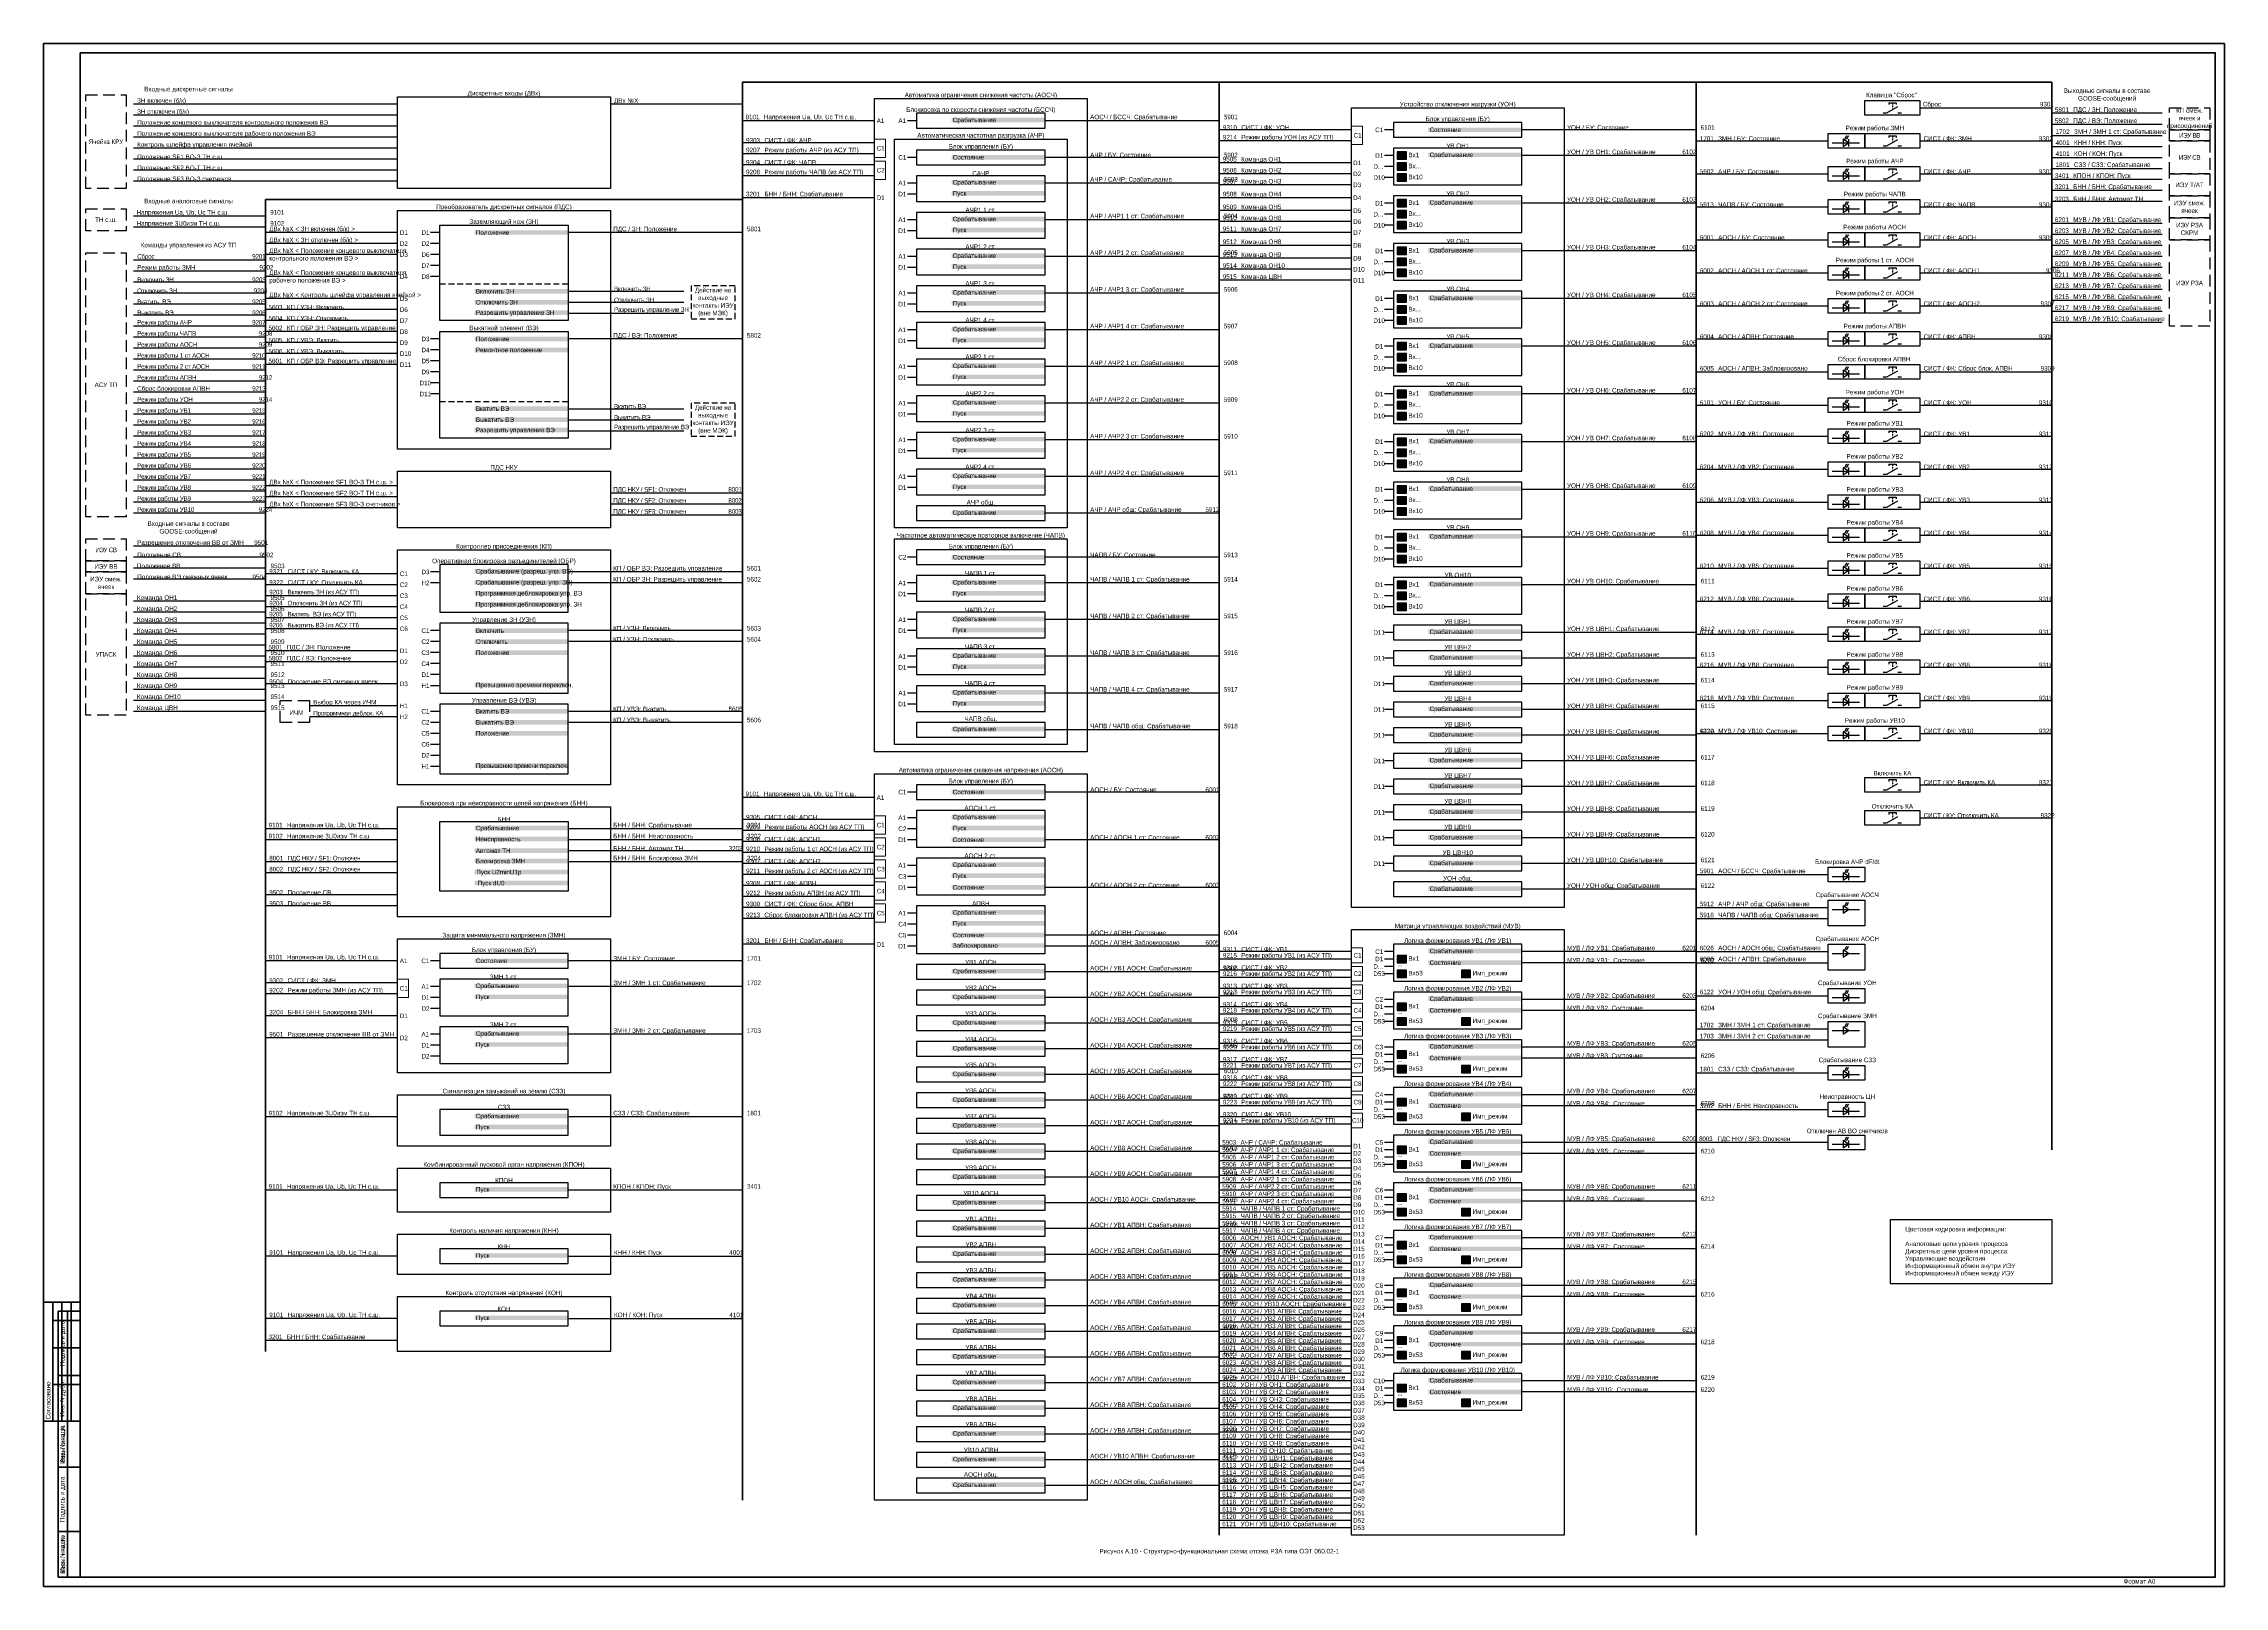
# Model space of a CAD drawing. Header units: millimetres. Extents: x 2179 to 12176, y -20554 to -12004.
# Drawn here: x 3683 to 4872, y -20554 to -19713 of the extents above; entities that cross this region are included whole.
import ezdxf
from ezdxf.enums import TextEntityAlignment as Align

# ---------------------------------------------------------------- set-up
doc = ezdxf.new("R2010")
doc.units = ezdxf.units.MM
doc.linetypes.add('HIDDEN2', pattern=[4.7625, 3.175, -1.5875])
doc.linetypes.add('штриховая2', pattern=[9.525, 6.35, -3.175])
for name, color, linetype, lineweight in [('GOOSE', 224, 'Continuous', 30), ('MMS', 190, 'Continuous', 30), ('Внутренняя шина', 4, 'Continuous', 70), ('Вход-Аналоги', 5, 'Continuous', 30), ('Дискретные входы', 134, 'Continuous', 30), ('Линии связи', 75, 'Continuous', 30), ('Основная', 7, 'Continuous', 30), ('Основная прерывистая', 7, 'штриховая2', 30), ('Основная сплошная', 7, 'Continuous', 30), ('Сигналы внутр.', 13, 'Continuous', 30), ('Тонкая', 7, 'Continuous', 13), ('Цепи внешние', 134, 'Continuous', 30), ('Цепь - ФК и АСУ', 190, 'Continuous', 30)]:
    doc.layers.add(name, color=color, linetype=linetype, lineweight=lineweight)
doc.layers.add('Рамка внешняя', color=8, linetype='Continuous', lineweight=40, plot=False)
doc.styles.add('2.5_Gost_RD', font='ARIALN.TTF', dxfattribs={"height": 2.5})
doc.styles.add('Narrow', font='ARIALN.TTF')
doc.styles.add('Табл дан', font='ARIALN.TTF')

# ---------------------------------------------------------------- blocks, each defined once
blk = doc.blocks.new('*T16')
at = {"color": 0, "linetype": 'ByBlock', "lineweight": 50, "transparency": 16777216}
for p, q in [((0, 0), (0, 85)), ((0, 85), (12, 85)), ((5, 0), (5, 85)), ((12, 0), (12, 85)), ((0, 60), (12, 60)), ((0, 25), (12, 25)), ((0, 0), (12, 0))]:
    blk.add_line(p, q, dxfattribs=at)
at = {"color": 0, "transparency": 16777216, "char_height": 2.5, "attachment_point": 5, "rotation": 90, "style": '2.5_Gost_RD'}
for s, insert, width in [('Инв. № подл.', (2.5, 72.5), 23), ('Подпись и дата', (2.5, 42.5), 33), ('Взам. инв. №', (2.5, 12.5), 23)]:
    blk.add_mtext(s, dxfattribs=dict(at, insert=insert, width=width))
blk = doc.blocks.new('*T17')
at = {"color": 0, "linetype": 'ByBlock', "lineweight": 50, "transparency": 16777216}
for p, q in [((0, 0), (0, 65)), ((0, 65), (20, 65)), ((5, 0), (5, 65)), ((20, 0), (20, 65)), ((5, 55), (20, 55)), ((5, 40), (20, 40)), ((5, 20), (20, 20)), ((0, 0), (20, 0))]:
    blk.add_line(p, q, dxfattribs=at)
at = {"color": 0, "linetype": 'ByBlock', "lineweight": -2, "transparency": 16777216}
for p, q in [((10, 0), (10, 65)), ((15, 0), (15, 65))]:
    blk.add_line(p, q, dxfattribs=at)
at = {"color": 0, "transparency": 16777216, "insert": (2.5, 1), "char_height": 2.5, "width": 63, "attachment_point": 4, "rotation": 90, "style": '2.5_Gost_RD'}
blk.add_mtext('Согласовано', dxfattribs=at)
blk = doc.blocks.new('*T18')
at = {"color": 0, "linetype": 'ByBlock', "lineweight": 50, "transparency": 16777216}
for p, q in [((0, 0), (0, 145)), ((0, 145), (12, 145)), ((5, 0), (5, 145)), ((12, 0), (12, 145)), ((0, 110), (12, 110)), ((0, 85), (12, 85)), ((0, 60), (12, 60)), ((0, 25), (12, 25)), ((0, 0), (12, 0))]:
    blk.add_line(p, q, dxfattribs=at)
at = {"color": 0, "transparency": 16777216, "char_height": 2.5, "attachment_point": 5, "rotation": 90, "style": '2.5_Gost_RD'}
for s, insert, width in [('{\\C256;Подпись и дата}', (2.5, 127.5), 33), ('{\\C256;Инв. N дубл.}', (2.5, 97.5), 23), ('{\\C256;Взам. инв. N}', (2.5, 72.5), 23), ('Подпись и дата', (2.5, 42.5), 33), ('Инв. N подл.', (2.5, 12.5), 23)]:
    blk.add_mtext(s, dxfattribs=dict(at, insert=insert, width=width))
blk = doc.blocks.new('*U15')
blk.add_lwpolyline([(0, 0), (1189, 0), (1189, 841), (0, 841)], close=True)
at = {"lineweight": 50}
blk.add_lwpolyline([(20, 836), (1184, 836), (1184, 5), (20, 5)], close=True, dxfattribs=at)
for name, p in [('*T17', (0, 90)), ('*T18', (8, 5)), ('*T16', (8, 5))]:
    blk.add_blockref(name, p)
at = {"style": '2.5_Gost_RD', "flags": 8}
blk.add_attdef('ФОРМАТ', text='', height=2.5, dxfattribs=at).set_placement((1134, 4), align=Align.TOP_LEFT)
blk = doc.blocks.new('SW.2')
at = {"true_color": 0xadddf7}
h = blk.add_hatch(color=141, dxfattribs=at)
h.dxf.hatch_style = 1
h.paths.add_polyline_path([(5, 2), (0, 2), (0, -2), (5, -2)])
blk.add_lwpolyline([(5, 2), (0, 2), (0, -2), (5, -2)], close=True)
for points in [[(1, 0), (2, 0)], [(2, 0), (3, 1)], [(3, 0), (4, 0)]]:
    blk.add_lwpolyline(points)

msp = doc.modelspace()

# ---------------------------------------------------------------- linework, layer by layer
at = {"layer": 'Внутренняя шина'}
for points in [[(4064, -19734), (4778, -19734)], [(4064, -20507), (4064, -19734)], [(4324, -20526), (4324, -19734)], [(4584, -20526), (4584, -19734)], [(4778, -20316), (4778, -19734)], [(3804, -20426), (3804, -19798)], [(3804, -19798), (4064, -19798)]]:
    msp.add_lwpolyline(points, dxfattribs=at)
at = {"layer": 'Линии связи', "ltscale": 0.5}
for points in [[(3876, -19746), (3732, -19746)], [(3876, -19746), (3732, -19746)], [(4064, -19746), (3992, -19746)], [(3876, -19752), (3732, -19752)], [(3876, -19758), (3732, -19758)], [(3876, -19764), (3732, -19764)], [(3876, -19770), (3732, -19770)], [(3876, -19776), (3732, -19776)], [(3876, -19782), (3732, -19782)], [(3876, -19788), (3732, -19788)], [(3876, -19816), (3804, -19816)], [(3804, -19831), (3732, -19831)], [(3876, -19822), (3804, -19822)], [(3876, -19828), (3804, -19828)], [(3876, -19840), (3804, -19840)], [(3876, -19852), (3804, -19852)], [(3876, -19858), (3804, -19858)], [(3876, -19864), (3804, -19864)], [(3876, -19870), (3804, -19870)], [(3876, -19876), (3804, -19876)], [(3876, -19882), (3804, -19882)], [(3876, -19888), (3804, -19888)], [(3876, -19954), (3804, -19954)], [(3876, -19960), (3804, -19960)], [(3876, -19966), (3804, -19966)], [(3804, -19987), (3732, -19987)], [(3804, -19993), (3732, -19993)], [(3876, -20044), (3804, -20044)], [(3876, -20050), (3804, -20050)], [(3876, -20062), (3804, -20062)], [(3876, -20074), (3828, -20074)], [(3876, -20080), (3828, -20080)], [(3876, -20159), (3804, -20159)], [(3876, -20165), (3804, -20165)], [(3876, -20177), (3804, -20177)], [(3876, -20183), (3804, -20183)]]:
    msp.add_lwpolyline(points, dxfattribs=at)
at = {"layer": 'Линии связи'}
for points in [[(4706, -19748), (4778, -19748)], [(4136, -19755), (4064, -19755)], [(4324, -19755), (4229, -19755)], [(4396, -19760), (4324, -19760)], [(4584, -19760), (4489, -19760)], [(4838, -19751), (4778, -19751)], [(4838, -19757), (4778, -19757)], [(4136, -19767), (4064, -19767)], [(4136, -19773), (4064, -19773)], [(4396, -19766), (4324, -19766)], [(4584, -19766), (4656, -19766)], [(4706, -19766), (4778, -19766)], [(4778, -19763), (4838, -19763)], [(4778, -19769), (4838, -19769)], [(4136, -19779), (4064, -19779)], [(4324, -19775), (4229, -19775)], [(4396, -19778), (4324, -19778)], [(4396, -19784), (4324, -19784)], [(4584, -19774), (4489, -19774)], [(4584, -19784), (4656, -19784)], [(4706, -19784), (4778, -19784)], [(4778, -19775), (4838, -19775)], [(4778, -19781), (4838, -19781)], [(4136, -19785), (4064, -19785)], [(4324, -19789), (4229, -19789)], [(4396, -19790), (4324, -19790)], [(4838, -19787), (4778, -19787)], [(4838, -19793), (4778, -19793)], [(3804, -19807), (3732, -19807)], [(4136, -19797), (4064, -19797)], [(4396, -19797), (4324, -19797)], [(4396, -19804), (4324, -19804)], [(4584, -19800), (4489, -19800)], [(4584, -19802), (4656, -19802)], [(4706, -19802), (4778, -19802)], [(4838, -19799), (4778, -19799)], [(3804, -19813), (3732, -19813)], [(4064, -19816), (3969, -19816)], [(4324, -19809), (4229, -19809)], [(4396, -19810), (4324, -19810)], [(4396, -19816), (4324, -19816)], [(4584, -19820), (4656, -19820)], [(4706, -19820), (4778, -19820)], [(4838, -19811), (4778, -19811)], [(4838, -19817), (4778, -19817)], [(4324, -19829), (4229, -19829)], [(4396, -19823), (4324, -19823)], [(4396, -19830), (4324, -19830)], [(4584, -19826), (4489, -19826)], [(4838, -19823), (4778, -19823)], [(4838, -19829), (4778, -19829)], [(3804, -19837), (3732, -19837)], [(3804, -19843), (3732, -19843)], [(4396, -19836), (4324, -19836)], [(4396, -19842), (4324, -19842)], [(4584, -19838), (4656, -19838)], [(4706, -19838), (4778, -19838)], [(4838, -19835), (4778, -19835)], [(4838, -19841), (4778, -19841)], [(3804, -19849), (3732, -19849)], [(3804, -19855), (3732, -19855)], [(3969, -19848), (4032, -19848)], [(3969, -19854), (4032, -19854)], [(4324, -19849), (4229, -19849)], [(4584, -19852), (4489, -19852)], [(4584, -19856), (4656, -19856)], [(4706, -19856), (4778, -19856)], [(4838, -19847), (4778, -19847)], [(4838, -19853), (4778, -19853)], [(3804, -19861), (3732, -19861)], [(3804, -19867), (3732, -19867)], [(3969, -19860), (4032, -19860)], [(4838, -19859), (4778, -19859)], [(4838, -19865), (4778, -19865)], [(3804, -19873), (3732, -19873)], [(3804, -19879), (3732, -19879)], [(4064, -19874), (3969, -19874)], [(4324, -19869), (4229, -19869)], [(4584, -19878), (4489, -19878)], [(4584, -19874), (4656, -19874)], [(4706, -19874), (4778, -19874)], [(3804, -19885), (3732, -19885)], [(3804, -19891), (3732, -19891)], [(4324, -19889), (4229, -19889)], [(3804, -19897), (3732, -19897)], [(3804, -19903), (3732, -19903)], [(4584, -19892), (4656, -19892)], [(4706, -19892), (4778, -19892)], [(3804, -19909), (3732, -19909)], [(3804, -19915), (3732, -19915)], [(3969, -19912), (4032, -19912)], [(4324, -19909), (4229, -19909)], [(4584, -19904), (4489, -19904)], [(4584, -19910), (4656, -19910)], [(4706, -19910), (4778, -19910)], [(3804, -19921), (3732, -19921)], [(3804, -19927), (3732, -19927)], [(3969, -19918), (4032, -19918)], [(3969, -19924), (4032, -19924)], [(4584, -19927), (4656, -19927)], [(4706, -19927), (4778, -19927)], [(3804, -19933), (3732, -19933)], [(3804, -19939), (3732, -19939)], [(4324, -19929), (4229, -19929)], [(4584, -19930), (4489, -19930)], [(3804, -19945), (3732, -19945)], [(3804, -19951), (3732, -19951)], [(4324, -19949), (4229, -19949)], [(4584, -19945), (4656, -19945)], [(4706, -19945), (4778, -19945)], [(3804, -19957), (3732, -19957)], [(3804, -19963), (3732, -19963)], [(4064, -19958), (3992, -19958)], [(4584, -19956), (4489, -19956)], [(4584, -19963), (4656, -19963)], [(4706, -19963), (4778, -19963)], [(3804, -19969), (3732, -19969)], [(4064, -19964), (3992, -19964)], [(4064, -19970), (3992, -19970)], [(4324, -19969), (4229, -19969)], [(4584, -19982), (4489, -19982)], [(4584, -19981), (4656, -19981)], [(4706, -19981), (4778, -19981)], [(4324, -19993), (4229, -19993)], [(3804, -19999), (3732, -19999)], [(3804, -20005), (3732, -20005)], [(3876, -20002), (3804, -20002)], [(3876, -20008), (3804, -20008)], [(4064, -20001), (3969, -20001)], [(4064, -20007), (3969, -20007)], [(4324, -20007), (4229, -20007)], [(4584, -20008), (4489, -20008)], [(4584, -19999), (4656, -19999)], [(4706, -19999), (4778, -19999)], [(3804, -20017), (3732, -20017)], [(3876, -20014), (3804, -20014)], [(3876, -20020), (3804, -20020)], [(4584, -20017), (4656, -20017)], [(4706, -20017), (4778, -20017)], [(3804, -20023), (3732, -20023)], [(3804, -20029), (3732, -20029)], [(3876, -20026), (3804, -20026)], [(3876, -20032), (3804, -20032)], [(4064, -20033), (3969, -20033)], [(4324, -20027), (4229, -20027)], [(4584, -20034), (4489, -20034)], [(3804, -20035), (3732, -20035)], [(3804, -20041), (3732, -20041)], [(4064, -20039), (3969, -20039)], [(4584, -20035), (4656, -20035)], [(4706, -20035), (4778, -20035)], [(3804, -20047), (3732, -20047)], [(3804, -20053), (3732, -20053)], [(4324, -20047), (4229, -20047)], [(4584, -20048), (4489, -20048)], [(4584, -20053), (4656, -20053)], [(4706, -20053), (4778, -20053)], [(3804, -20059), (3732, -20059)], [(3804, -20065), (3732, -20065)], [(4324, -20067), (4229, -20067)], [(4584, -20062), (4489, -20062)], [(3804, -20071), (3732, -20071)], [(3804, -20077), (3732, -20077)], [(4064, -20077), (3969, -20077)], [(4584, -20076), (4489, -20076)], [(4584, -20071), (4656, -20071)], [(4706, -20071), (4778, -20071)], [(4064, -20083), (3969, -20083)], [(4324, -20087), (4229, -20087)], [(4584, -20090), (4489, -20090)], [(4584, -20089), (4656, -20089)], [(4706, -20089), (4778, -20089)], [(4584, -20104), (4489, -20104)], [(4706, -20117), (4778, -20117)], [(4136, -20124), (4064, -20124)], [(4324, -20121), (4229, -20121)], [(4584, -20118), (4489, -20118)], [(3876, -20141), (3804, -20141)], [(4064, -20141), (3969, -20141)], [(4136, -20136), (4064, -20136)], [(4584, -20132), (4489, -20132)], [(4706, -20135), (4778, -20135)], [(3876, -20147), (3804, -20147)], [(4064, -20147), (3969, -20147)], [(4064, -20153), (3969, -20153)], [(4136, -20142), (4064, -20142)], [(4136, -20148), (4064, -20148)], [(4324, -20147), (4229, -20147)], [(4584, -20146), (4489, -20146)], [(4064, -20159), (3969, -20159)], [(4136, -20154), (4064, -20154)], [(4136, -20160), (4064, -20160)], [(4584, -20160), (4489, -20160)], [(4136, -20166), (4064, -20166)], [(4136, -20172), (4064, -20172)], [(4324, -20173), (4229, -20173)], [(4584, -20174), (4489, -20174)], [(4584, -20166), (4656, -20166)], [(4136, -20178), (4064, -20178)], [(4136, -20184), (4064, -20184)], [(4584, -20184), (4656, -20184)], [(4136, -20190), (4064, -20190)], [(4324, -20199), (4229, -20199)], [(4584, -20190), (4656, -20190)], [(4136, -20204), (4064, -20204)], [(4324, -20205), (4229, -20205)], [(4396, -20208), (4324, -20208)], [(4396, -20212), (4324, -20212)], [(4584, -20208), (4489, -20208)], [(4584, -20208), (4656, -20208)], [(3876, -20213), (3804, -20213)], [(4064, -20213), (3969, -20213)], [(4324, -20219), (4229, -20219)], [(4396, -20218), (4324, -20218)], [(4396, -20222), (4324, -20222)], [(4584, -20214), (4489, -20214)], [(4584, -20214), (4656, -20214)], [(3876, -20225), (3804, -20225)], [(3876, -20231), (3804, -20231)], [(4064, -20227), (3969, -20227)], [(4324, -20233), (4229, -20233)], [(4396, -20228), (4324, -20228)], [(4396, -20232), (4324, -20232)], [(4584, -20234), (4489, -20234)], [(4584, -20232), (4656, -20232)], [(3876, -20243), (3804, -20243)], [(4324, -20247), (4229, -20247)], [(4396, -20238), (4324, -20238)], [(4396, -20242), (4324, -20242)], [(4396, -20248), (4324, -20248)], [(4584, -20240), (4489, -20240)], [(3876, -20255), (3804, -20255)], [(4064, -20253), (3969, -20253)], [(4396, -20252), (4324, -20252)], [(4396, -20258), (4324, -20258)], [(4584, -20260), (4489, -20260)], [(4584, -20250), (4656, -20250)], [(4584, -20256), (4656, -20256)], [(4324, -20261), (4229, -20261)], [(4396, -20262), (4324, -20262)], [(4396, -20268), (4324, -20268)], [(4396, -20272), (4324, -20272)], [(4584, -20266), (4489, -20266)], [(4324, -20275), (4229, -20275)], [(4396, -20278), (4324, -20278)], [(4396, -20282), (4324, -20282)], [(4584, -20274), (4656, -20274)], [(4324, -20289), (4229, -20289)], [(4396, -20288), (4324, -20288)], [(4396, -20292), (4324, -20292)], [(4584, -20286), (4489, -20286)], [(4584, -20292), (4489, -20292)], [(4584, -20294), (4656, -20294)], [(3876, -20298), (3804, -20298)], [(4064, -20298), (3969, -20298)], [(4324, -20303), (4229, -20303)], [(4396, -20298), (4324, -20298)], [(4396, -20302), (4324, -20302)], [(4324, -20317), (4229, -20317)], [(4396, -20314), (4324, -20314)], [(4396, -20318), (4324, -20318)], [(4584, -20312), (4489, -20312)], [(4584, -20318), (4489, -20318)], [(4656, -20312), (4584, -20312)], [(4324, -20331), (4229, -20331)], [(4396, -20322), (4324, -20322)], [(4396, -20326), (4324, -20326)], [(4396, -20330), (4324, -20330)], [(3876, -20338), (3804, -20338)], [(4064, -20338), (3969, -20338)], [(4396, -20334), (4324, -20334)], [(4396, -20338), (4324, -20338)], [(4396, -20342), (4324, -20342)], [(4584, -20338), (4489, -20338)], [(4324, -20345), (4229, -20345)], [(4396, -20346), (4324, -20346)], [(4396, -20350), (4324, -20350)], [(4396, -20354), (4324, -20354)], [(4584, -20344), (4489, -20344)], [(4324, -20359), (4229, -20359)], [(4396, -20358), (4324, -20358)], [(4396, -20362), (4324, -20362)], [(4396, -20366), (4324, -20366)], [(4584, -20364), (4489, -20364)], [(3876, -20374), (3804, -20374)], [(3969, -20374), (4064, -20374)], [(4324, -20373), (4229, -20373)], [(4396, -20370), (4324, -20370)], [(4396, -20374), (4324, -20374)], [(4396, -20378), (4324, -20378)], [(4584, -20370), (4489, -20370)], [(4324, -20387), (4229, -20387)], [(4396, -20382), (4324, -20382)], [(4396, -20386), (4324, -20386)], [(4396, -20390), (4324, -20390)], [(4584, -20390), (4489, -20390)], [(4324, -20401), (4229, -20401)], [(4396, -20394), (4324, -20394)], [(4396, -20398), (4324, -20398)], [(4396, -20402), (4324, -20402)], [(4584, -20396), (4489, -20396)], [(3876, -20408), (3804, -20408)], [(3969, -20408), (4064, -20408)], [(4324, -20415), (4229, -20415)], [(4396, -20406), (4324, -20406)], [(4396, -20410), (4324, -20410)], [(4396, -20414), (4324, -20414)], [(3876, -20420), (3804, -20420)], [(4396, -20418), (4324, -20418)], [(4396, -20422), (4324, -20422)], [(4396, -20426), (4324, -20426)], [(4584, -20416), (4489, -20416)], [(4584, -20422), (4489, -20422)], [(4324, -20429), (4229, -20429)], [(4396, -20430), (4324, -20430)], [(4396, -20434), (4324, -20434)], [(4396, -20438), (4324, -20438)], [(4324, -20443), (4229, -20443)], [(4396, -20442), (4324, -20442)], [(4396, -20446), (4324, -20446)], [(4396, -20450), (4324, -20450)], [(4584, -20442), (4489, -20442)], [(4584, -20448), (4489, -20448)], [(4324, -20457), (4229, -20457)], [(4396, -20454), (4324, -20454)], [(4396, -20458), (4324, -20458)], [(4396, -20462), (4324, -20462)], [(4324, -20471), (4229, -20471)], [(4396, -20466), (4324, -20466)], [(4396, -20470), (4324, -20470)], [(4396, -20474), (4324, -20474)], [(4324, -20485), (4229, -20485)], [(4396, -20478), (4324, -20478)], [(4396, -20482), (4324, -20482)], [(4396, -20486), (4324, -20486)], [(4396, -20490), (4324, -20490)], [(4396, -20494), (4324, -20494)], [(4396, -20498), (4324, -20498)], [(4324, -20499), (4229, -20499)], [(4396, -20502), (4324, -20502)], [(4396, -20506), (4324, -20506)], [(4396, -20510), (4324, -20510)], [(4396, -20514), (4324, -20514)], [(4396, -20518), (4324, -20518)], [(4396, -20522), (4324, -20522)]]:
    msp.add_lwpolyline(points, dxfattribs=at)
at = {"layer": 'Основная', "linetype": 'HIDDEN2'}
for p, q in [((3899, -19844), (3969, -19844)), ((3899, -19908), (3969, -19908))]:
    msp.add_line(p, q, dxfattribs=at)
at = {"layer": 'Основная'}
for points in [[(3876, -19742), (3992, -19742), (3992, -19792), (3876, -19792)], [(4136, -19743), (4252, -19743), (4252, -20099), (4136, -20099)], [(4396, -19748), (4512, -19748), (4512, -20184), (4396, -20184)], [(4676, -19744), (4706, -19744), (4706, -19752), (4676, -19752)], [(4229, -19751), (4159, -19751), (4159, -19759), (4229, -19759)], [(4489, -19756), (4419, -19756), (4419, -19764), (4489, -19764)], [(4147, -19765), (4241, -19765), (4241, -19977), (4147, -19977)], [(4229, -19771), (4159, -19771), (4159, -19779), (4229, -19779)], [(4489, -19770), (4419, -19770), (4419, -19790), (4489, -19790)], [(4656, -19762), (4676, -19762), (4676, -19770), (4656, -19770)], [(4676, -19762), (4706, -19762), (4706, -19770), (4676, -19770)], [(4656, -19780), (4676, -19780), (4676, -19788), (4656, -19788)], [(4676, -19780), (4706, -19780), (4706, -19788), (4676, -19788)], [(4229, -19785), (4159, -19785), (4159, -19799), (4229, -19799)], [(4489, -19796), (4419, -19796), (4419, -19816), (4489, -19816)], [(3876, -19804), (3992, -19804), (3992, -19934), (3876, -19934)], [(4229, -19805), (4159, -19805), (4159, -19819), (4229, -19819)], [(4656, -19798), (4676, -19798), (4676, -19806), (4656, -19806)], [(4676, -19798), (4706, -19798), (4706, -19806), (4676, -19806)], [(3899, -19812), (3969, -19812), (3969, -19864), (3899, -19864)], [(4656, -19816), (4676, -19816), (4676, -19824), (4656, -19824)], [(4676, -19816), (4706, -19816), (4706, -19824), (4676, -19824)], [(4229, -19825), (4159, -19825), (4159, -19839), (4229, -19839)], [(4489, -19822), (4419, -19822), (4419, -19842), (4489, -19842)], [(4656, -19834), (4676, -19834), (4676, -19842), (4656, -19842)], [(4676, -19834), (4706, -19834), (4706, -19842), (4676, -19842)], [(4229, -19845), (4159, -19845), (4159, -19859), (4229, -19859)], [(4489, -19848), (4419, -19848), (4419, -19868), (4489, -19868)], [(4656, -19852), (4676, -19852), (4676, -19860), (4656, -19860)], [(4676, -19852), (4706, -19852), (4706, -19860), (4676, -19860)], [(4229, -19865), (4159, -19865), (4159, -19879), (4229, -19879)], [(3899, -19870), (3969, -19870), (3969, -19928), (3899, -19928)], [(4489, -19874), (4419, -19874), (4419, -19894), (4489, -19894)], [(4656, -19870), (4676, -19870), (4676, -19878), (4656, -19878)], [(4676, -19870), (4706, -19870), (4706, -19878), (4676, -19878)], [(4229, -19885), (4159, -19885), (4159, -19899), (4229, -19899)], [(4656, -19888), (4676, -19888), (4676, -19896), (4656, -19896)], [(4676, -19888), (4706, -19888), (4706, -19896), (4676, -19896)], [(4489, -19900), (4419, -19900), (4419, -19920), (4489, -19920)], [(4229, -19905), (4159, -19905), (4159, -19919), (4229, -19919)], [(4656, -19906), (4676, -19906), (4676, -19914), (4656, -19914)], [(4676, -19906), (4706, -19906), (4706, -19914), (4676, -19914)], [(4229, -19925), (4159, -19925), (4159, -19939), (4229, -19939)], [(4489, -19926), (4419, -19926), (4419, -19946), (4489, -19946)], [(4656, -19923), (4676, -19923), (4676, -19931), (4656, -19931)], [(4676, -19923), (4706, -19923), (4706, -19931), (4676, -19931)], [(3876, -19946), (3992, -19946), (3992, -19977), (3876, -19977)], [(4229, -19945), (4159, -19945), (4159, -19959), (4229, -19959)], [(4656, -19941), (4676, -19941), (4676, -19949), (4656, -19949)], [(4676, -19941), (4706, -19941), (4706, -19949), (4676, -19949)], [(4489, -19952), (4419, -19952), (4419, -19972), (4489, -19972)], [(4656, -19959), (4676, -19959), (4676, -19967), (4656, -19967)], [(4676, -19959), (4706, -19959), (4706, -19967), (4676, -19967)], [(4229, -19965), (4159, -19965), (4159, -19973), (4229, -19973)], [(4147, -19983), (4241, -19983), (4241, -20095), (4147, -20095)], [(4489, -19978), (4419, -19978), (4419, -19998), (4489, -19998)], [(4656, -19977), (4676, -19977), (4676, -19985), (4656, -19985)], [(4676, -19977), (4706, -19977), (4706, -19985), (4676, -19985)], [(3876, -19989), (3992, -19989), (3992, -20117), (3876, -20117)], [(3969, -19997), (3899, -19997), (3899, -20023), (3969, -20023)], [(4229, -19989), (4159, -19989), (4159, -19997), (4229, -19997)], [(4656, -19995), (4676, -19995), (4676, -20003), (4656, -20003)], [(4676, -19995), (4706, -19995), (4706, -20003), (4676, -20003)], [(4229, -20003), (4159, -20003), (4159, -20017), (4229, -20017)], [(4489, -20004), (4419, -20004), (4419, -20024), (4489, -20024)], [(4656, -20013), (4676, -20013), (4676, -20021), (4656, -20021)], [(4676, -20013), (4706, -20013), (4706, -20021), (4676, -20021)], [(3969, -20029), (3899, -20029), (3899, -20067), (3969, -20067)], [(4229, -20023), (4159, -20023), (4159, -20037), (4229, -20037)], [(4489, -20030), (4419, -20030), (4419, -20038), (4489, -20038)], [(4656, -20031), (4676, -20031), (4676, -20039), (4656, -20039)], [(4676, -20031), (4706, -20031), (4706, -20039), (4676, -20039)], [(4229, -20043), (4159, -20043), (4159, -20057), (4229, -20057)], [(4489, -20044), (4419, -20044), (4419, -20052), (4489, -20052)], [(4489, -20058), (4419, -20058), (4419, -20066), (4489, -20066)], [(4656, -20049), (4676, -20049), (4676, -20057), (4656, -20057)], [(4676, -20049), (4706, -20049), (4706, -20057), (4676, -20057)], [(4229, -20063), (4159, -20063), (4159, -20077), (4229, -20077)], [(4656, -20067), (4676, -20067), (4676, -20075), (4656, -20075)], [(4676, -20067), (4706, -20067), (4706, -20075), (4676, -20075)], [(3969, -20073), (3899, -20073), (3899, -20111), (3969, -20111)], [(4489, -20072), (4419, -20072), (4419, -20080), (4489, -20080)], [(4229, -20083), (4159, -20083), (4159, -20091), (4229, -20091)], [(4489, -20086), (4419, -20086), (4419, -20094), (4489, -20094)], [(4656, -20085), (4676, -20085), (4676, -20093), (4656, -20093)], [(4676, -20085), (4706, -20085), (4706, -20093), (4676, -20093)], [(4489, -20100), (4419, -20100), (4419, -20108), (4489, -20108)], [(4136, -20111), (4252, -20111), (4252, -20507), (4136, -20507)], [(4229, -20117), (4159, -20117), (4159, -20125), (4229, -20125)], [(4489, -20114), (4419, -20114), (4419, -20122), (4489, -20122)], [(4676, -20113), (4706, -20113), (4706, -20121), (4676, -20121)], [(3876, -20129), (3992, -20129), (3992, -20189), (3876, -20189)], [(4489, -20128), (4419, -20128), (4419, -20136), (4489, -20136)], [(3899, -20137), (3969, -20137), (3969, -20175), (3899, -20175)], [(4229, -20131), (4159, -20131), (4159, -20151), (4229, -20151)], [(4676, -20131), (4706, -20131), (4706, -20139), (4676, -20139)], [(4489, -20142), (4419, -20142), (4419, -20150), (4489, -20150)], [(4229, -20157), (4159, -20157), (4159, -20177), (4229, -20177)], [(4489, -20156), (4419, -20156), (4419, -20164), (4489, -20164)], [(4656, -20162), (4676, -20162), (4676, -20170), (4656, -20170)], [(4489, -20170), (4419, -20170), (4419, -20178), (4489, -20178)], [(4229, -20183), (4159, -20183), (4159, -20209), (4229, -20209)], [(4656, -20180), (4676, -20180), (4676, -20194), (4656, -20194)], [(3876, -20201), (3992, -20201), (3992, -20274), (3876, -20274)], [(4396, -20196), (4512, -20196), (4512, -20526), (4396, -20526)], [(3969, -20209), (3899, -20209), (3899, -20217), (3969, -20217)], [(4489, -20204), (4419, -20204), (4419, -20224), (4489, -20224)], [(4656, -20204), (4676, -20204), (4676, -20218), (4656, -20218)], [(3969, -20223), (3899, -20223), (3899, -20243), (3969, -20243)], [(4229, -20215), (4159, -20215), (4159, -20223), (4229, -20223)], [(4229, -20229), (4159, -20229), (4159, -20237), (4229, -20237)], [(4489, -20230), (4419, -20230), (4419, -20250), (4489, -20250)], [(4656, -20228), (4676, -20228), (4676, -20236), (4656, -20236)], [(4229, -20243), (4159, -20243), (4159, -20251), (4229, -20251)], [(4656, -20246), (4676, -20246), (4676, -20260), (4656, -20260)], [(3969, -20249), (3899, -20249), (3899, -20269), (3969, -20269)], [(4229, -20257), (4159, -20257), (4159, -20265), (4229, -20265)], [(4489, -20256), (4419, -20256), (4419, -20276), (4489, -20276)], [(4229, -20271), (4159, -20271), (4159, -20279), (4229, -20279)], [(4656, -20270), (4676, -20270), (4676, -20278), (4656, -20278)], [(4489, -20282), (4419, -20282), (4419, -20302), (4489, -20302)], [(3876, -20286), (3992, -20286), (3992, -20314), (3876, -20314)], [(3969, -20294), (3899, -20294), (3899, -20308), (3969, -20308)], [(4229, -20285), (4159, -20285), (4159, -20293), (4229, -20293)], [(4656, -20290), (4676, -20290), (4676, -20298), (4656, -20298)], [(4229, -20299), (4159, -20299), (4159, -20307), (4229, -20307)], [(4489, -20308), (4419, -20308), (4419, -20328), (4489, -20328)], [(4656, -20308), (4676, -20308), (4676, -20316), (4656, -20316)], [(4229, -20313), (4159, -20313), (4159, -20321), (4229, -20321)], [(3876, -20326), (3992, -20326), (3992, -20350), (3876, -20350)], [(4229, -20327), (4159, -20327), (4159, -20335), (4229, -20335)], [(3969, -20334), (3899, -20334), (3899, -20342), (3969, -20342)], [(4229, -20341), (4159, -20341), (4159, -20349), (4229, -20349)], [(4489, -20334), (4419, -20334), (4419, -20354), (4489, -20354)], [(4229, -20355), (4159, -20355), (4159, -20363), (4229, -20363)], [(3876, -20362), (3992, -20362), (3992, -20384), (3876, -20384)], [(4489, -20360), (4419, -20360), (4419, -20380), (4489, -20380)], [(3969, -20370), (3899, -20370), (3899, -20378), (3969, -20378)], [(4229, -20369), (4159, -20369), (4159, -20377), (4229, -20377)], [(4229, -20383), (4159, -20383), (4159, -20391), (4229, -20391)], [(4489, -20386), (4419, -20386), (4419, -20406), (4489, -20406)], [(3876, -20396), (3992, -20396), (3992, -20426), (3876, -20426)], [(4229, -20397), (4159, -20397), (4159, -20405), (4229, -20405)], [(3969, -20404), (3899, -20404), (3899, -20412), (3969, -20412)], [(4229, -20411), (4159, -20411), (4159, -20419), (4229, -20419)], [(4489, -20412), (4419, -20412), (4419, -20432), (4489, -20432)], [(4229, -20425), (4159, -20425), (4159, -20433), (4229, -20433)], [(4489, -20438), (4419, -20438), (4419, -20458), (4489, -20458)], [(4229, -20439), (4159, -20439), (4159, -20447), (4229, -20447)], [(4229, -20453), (4159, -20453), (4159, -20461), (4229, -20461)], [(4229, -20467), (4159, -20467), (4159, -20475), (4229, -20475)], [(4229, -20481), (4159, -20481), (4159, -20489), (4229, -20489)], [(4229, -20495), (4159, -20495), (4159, -20503), (4229, -20503)]]:
    msp.add_lwpolyline(points, close=True, dxfattribs=at)
for points in [[(4159, -19755), (4154, -19755)], [(4419, -19760), (4414, -19760)], [(4159, -19775), (4154, -19775)], [(4419, -19774), (4414, -19774)], [(4419, -19780), (4414, -19780)], [(4159, -19789), (4154, -19789)], [(4159, -19795), (4154, -19795)], [(4419, -19786), (4414, -19786)], [(4419, -19800), (4414, -19800)], [(4419, -19806), (4414, -19806)], [(3899, -19816), (3894, -19816)], [(4159, -19809), (4154, -19809)], [(4159, -19815), (4154, -19815)], [(4419, -19812), (4414, -19812)], [(3899, -19822), (3894, -19822)], [(3899, -19828), (3894, -19828)], [(4159, -19829), (4154, -19829)], [(4419, -19826), (4414, -19826)], [(4419, -19832), (4414, -19832)], [(3899, -19834), (3894, -19834)], [(3899, -19840), (3894, -19840)], [(4159, -19835), (4154, -19835)], [(4419, -19838), (4414, -19838)], [(4159, -19849), (4154, -19849)], [(4159, -19855), (4154, -19855)], [(4419, -19852), (4414, -19852)], [(4419, -19858), (4414, -19858)], [(4419, -19864), (4414, -19864)], [(3899, -19874), (3894, -19874)], [(3899, -19880), (3894, -19880)], [(4159, -19869), (4154, -19869)], [(4159, -19875), (4154, -19875)], [(4419, -19878), (4414, -19878)], [(3899, -19886), (3894, -19886)], [(4159, -19889), (4154, -19889)], [(4419, -19884), (4414, -19884)], [(4419, -19890), (4414, -19890)], [(3899, -19892), (3894, -19892)], [(3899, -19898), (3894, -19898)], [(4159, -19895), (4154, -19895)], [(3899, -19904), (3894, -19904)], [(4159, -19909), (4154, -19909)], [(4159, -19915), (4154, -19915)], [(4419, -19904), (4414, -19904)], [(4419, -19910), (4414, -19910)], [(4419, -19916), (4414, -19916)], [(4159, -19929), (4154, -19929)], [(4159, -19935), (4154, -19935)], [(4419, -19930), (4414, -19930)], [(4419, -19936), (4414, -19936)], [(4159, -19949), (4154, -19949)], [(4419, -19942), (4414, -19942)], [(4159, -19955), (4154, -19955)], [(4419, -19956), (4414, -19956)], [(4419, -19962), (4414, -19962)], [(4419, -19968), (4414, -19968)], [(4419, -19982), (4414, -19982)], [(4159, -19993), (4154, -19993)], [(4419, -19988), (4414, -19988)], [(4419, -19994), (4414, -19994)], [(3899, -20001), (3894, -20001)], [(3899, -20007), (3894, -20007)], [(4159, -20007), (4154, -20007)], [(4419, -20008), (4414, -20008)], [(4159, -20013), (4154, -20013)], [(4419, -20014), (4414, -20014)], [(4419, -20020), (4414, -20020)], [(3899, -20033), (3894, -20033)], [(4159, -20027), (4154, -20027)], [(4159, -20033), (4154, -20033)], [(4419, -20034), (4414, -20034)], [(3899, -20039), (3894, -20039)], [(3899, -20045), (3894, -20045)], [(3899, -20051), (3894, -20051)], [(3899, -20057), (3894, -20057)], [(4159, -20047), (4154, -20047)], [(4159, -20053), (4154, -20053)], [(4419, -20048), (4414, -20048)], [(3899, -20063), (3894, -20063)], [(4159, -20067), (4154, -20067)], [(4419, -20062), (4414, -20062)], [(3899, -20077), (3894, -20077)], [(4159, -20073), (4154, -20073)], [(4419, -20076), (4414, -20076)], [(3899, -20083), (3894, -20083)], [(3899, -20089), (3894, -20089)], [(4419, -20090), (4414, -20090)], [(3899, -20095), (3894, -20095)], [(3899, -20101), (3894, -20101)], [(4419, -20104), (4414, -20104)], [(3899, -20107), (3894, -20107)], [(4159, -20121), (4154, -20121)], [(4419, -20118), (4414, -20118)], [(4159, -20135), (4154, -20135)], [(4159, -20141), (4154, -20141)], [(4419, -20132), (4414, -20132)], [(4159, -20147), (4154, -20147)], [(4419, -20146), (4414, -20146)], [(4159, -20161), (4154, -20161)], [(4419, -20160), (4414, -20160)], [(4159, -20167), (4154, -20167)], [(4159, -20173), (4154, -20173)], [(4159, -20187), (4154, -20187)], [(4159, -20193), (4154, -20193)], [(4159, -20199), (4154, -20199)], [(4159, -20205), (4154, -20205)], [(4419, -20208), (4414, -20208)], [(4419, -20212), (4414, -20212)], [(3899, -20213), (3894, -20213)], [(4419, -20216), (4414, -20216)], [(4419, -20220), (4414, -20220)], [(3899, -20227), (3894, -20227)], [(3899, -20233), (3894, -20233)], [(4419, -20234), (4414, -20234)], [(3899, -20239), (3894, -20239)], [(4419, -20238), (4414, -20238)], [(4419, -20242), (4414, -20242)], [(4419, -20246), (4414, -20246)], [(3899, -20253), (3894, -20253)], [(3899, -20259), (3894, -20259)], [(4419, -20260), (4414, -20260)], [(3899, -20265), (3894, -20265)], [(4419, -20264), (4414, -20264)], [(4419, -20268), (4414, -20268)], [(4419, -20272), (4414, -20272)], [(4419, -20286), (4414, -20286)], [(4419, -20290), (4414, -20290)], [(4419, -20294), (4414, -20294)], [(4419, -20298), (4414, -20298)], [(4419, -20312), (4414, -20312)], [(4419, -20316), (4414, -20316)], [(4419, -20320), (4414, -20320)], [(4419, -20324), (4414, -20324)], [(4419, -20338), (4414, -20338)], [(4419, -20342), (4414, -20342)], [(4419, -20346), (4414, -20346)], [(4419, -20350), (4414, -20350)], [(4419, -20364), (4414, -20364)], [(4419, -20368), (4414, -20368)], [(4419, -20372), (4414, -20372)], [(4419, -20376), (4414, -20376)], [(4419, -20390), (4414, -20390)], [(4419, -20394), (4414, -20394)], [(4419, -20398), (4414, -20398)], [(4419, -20402), (4414, -20402)], [(4419, -20416), (4414, -20416)], [(4419, -20420), (4414, -20420)], [(4419, -20424), (4414, -20424)], [(4419, -20428), (4414, -20428)], [(4419, -20442), (4414, -20442)], [(4419, -20446), (4414, -20446)], [(4419, -20450), (4414, -20450)], [(4419, -20454), (4414, -20454)]]:
    msp.add_lwpolyline(points, dxfattribs=at)
at = {"layer": 'Основная', "linetype": 'HIDDEN2'}
for points in [[(4036, -19863), (4060, -19863), (4060, -19845), (4036, -19845)], [(4036, -19927), (4060, -19927), (4060, -19909), (4036, -19909)]]:
    msp.add_lwpolyline(points, close=True, dxfattribs=at)
at = {"layer": 'Основная прерывистая'}
msp.add_lwpolyline([(3812, -20071), (3828, -20071), (3828, -20083), (3812, -20083)], close=True, dxfattribs=at)
at = {"layer": 'Основная сплошная', "color": 0}
for p, q in [((4688, -19750.7), (4694, -19747.3)), ((4689, -19745.2), (4691, -19745.2)), ((4691, -19745.2), (4693, -19745.2)), ((4686, -19750.7), (4688, -19750.7)), ((4694, -19750.7), (4696, -19750.7)), ((4686, -19768.7), (4688, -19768.7)), ((4688, -19768.7), (4694, -19765.3)), ((4689, -19763.2), (4691, -19763.2)), ((4691, -19763.2), (4693, -19763.2)), ((4694, -19768.7), (4696, -19768.7)), ((4688, -19786.7), (4694, -19783.3)), ((4689, -19781.2), (4691, -19781.2)), ((4691, -19781.2), (4693, -19781.2)), ((4686, -19786.7), (4688, -19786.7)), ((4694, -19786.7), (4696, -19786.7)), ((4686, -19804.7), (4688, -19804.7)), ((4688, -19804.7), (4694, -19801.3)), ((4689, -19799.2), (4691, -19799.2)), ((4691, -19799.2), (4693, -19799.2)), ((4694, -19804.7), (4696, -19804.7)), ((4688, -19822.7), (4694, -19819.3)), ((4689, -19817.2), (4691, -19817.2)), ((4691, -19817.2), (4693, -19817.2)), ((4686, -19822.7), (4688, -19822.7)), ((4694, -19822.7), (4696, -19822.7)), ((4686, -19840.7), (4688, -19840.7)), ((4688, -19840.7), (4694, -19837.3)), ((4689, -19835.2), (4691, -19835.2)), ((4691, -19835.2), (4693, -19835.2)), ((4694, -19840.7), (4696, -19840.7)), ((4688, -19858.7), (4694, -19855.3)), ((4689, -19853.2), (4691, -19853.2)), ((4691, -19853.2), (4693, -19853.2)), ((4686, -19858.7), (4688, -19858.7)), ((4694, -19858.7), (4696, -19858.7)), ((4686, -19876.7), (4688, -19876.7)), ((4688, -19876.7), (4694, -19873.3)), ((4689, -19871.2), (4691, -19871.2)), ((4691, -19871.2), (4693, -19871.2)), ((4694, -19876.7), (4696, -19876.7)), ((4688, -19894.7), (4694, -19891.3)), ((4689, -19889.2), (4691, -19889.2)), ((4691, -19889.2), (4693, -19889.2)), ((4686, -19894.7), (4688, -19894.7)), ((4694, -19894.7), (4696, -19894.7)), ((4686, -19912.7), (4688, -19912.7)), ((4688, -19912.7), (4694, -19909.3)), ((4689, -19907.2), (4691, -19907.2)), ((4691, -19907.2), (4693, -19907.2)), ((4694, -19912.7), (4696, -19912.7)), ((4688, -19929.7), (4694, -19926.3)), ((4689, -19924.2), (4691, -19924.2)), ((4691, -19924.2), (4693, -19924.2)), ((4686, -19929.7), (4688, -19929.7)), ((4694, -19929.7), (4696, -19929.7)), ((4686, -19947.7), (4688, -19947.7)), ((4688, -19947.7), (4694, -19944.3)), ((4689, -19942.2), (4691, -19942.2)), ((4691, -19942.2), (4693, -19942.2)), ((4694, -19947.7), (4696, -19947.7)), ((4688, -19965.7), (4694, -19962.3)), ((4689, -19960.2), (4691, -19960.2)), ((4691, -19960.2), (4693, -19960.2)), ((4686, -19965.7), (4688, -19965.7)), ((4694, -19965.7), (4696, -19965.7)), ((4686, -19983.7), (4688, -19983.7)), ((4688, -19983.7), (4694, -19980.3)), ((4689, -19978.2), (4691, -19978.2)), ((4691, -19978.2), (4693, -19978.2)), ((4694, -19983.7), (4696, -19983.7)), ((4688, -20001.7), (4694, -19998.3)), ((4689, -19996.2), (4691, -19996.2)), ((4691, -19996.2), (4693, -19996.2)), ((4686, -20001.7), (4688, -20001.7)), ((4694, -20001.7), (4696, -20001.7)), ((4686, -20019.7), (4688, -20019.7)), ((4688, -20019.7), (4694, -20016.3)), ((4689, -20014.2), (4691, -20014.2)), ((4691, -20014.2), (4693, -20014.2)), ((4694, -20019.7), (4696, -20019.7)), ((4688, -20037.7), (4694, -20034.3)), ((4689, -20032.2), (4691, -20032.2)), ((4691, -20032.2), (4693, -20032.2)), ((4686, -20037.7), (4688, -20037.7)), ((4694, -20037.7), (4696, -20037.7)), ((4686, -20055.7), (4688, -20055.7)), ((4688, -20055.7), (4694, -20052.3)), ((4689, -20050.2), (4691, -20050.2)), ((4691, -20050.2), (4693, -20050.2)), ((4694, -20055.7), (4696, -20055.7)), ((4689, -20068.2), (4691, -20068.2)), ((4691, -20068.2), (4693, -20068.2)), ((4686, -20073.7), (4688, -20073.7)), ((4688, -20073.7), (4694, -20070.3)), ((4694, -20073.7), (4696, -20073.7)), ((4686, -20091.7), (4688, -20091.7)), ((4688, -20091.7), (4694, -20088.3)), ((4689, -20086.2), (4691, -20086.2)), ((4691, -20086.2), (4693, -20086.2)), ((4694, -20091.7), (4696, -20091.7)), ((4688, -20119.7), (4694, -20116.3)), ((4689, -20114.2), (4691, -20114.2)), ((4691, -20114.2), (4693, -20114.2)), ((4686, -20119.7), (4688, -20119.7)), ((4694, -20119.7), (4696, -20119.7)), ((4686, -20137.7), (4688, -20137.7)), ((4688, -20137.7), (4694, -20134.3)), ((4689, -20132.2), (4691, -20132.2)), ((4691, -20132.2), (4693, -20132.2)), ((4694, -20137.7), (4696, -20137.7))]:
    msp.add_line(p, q, dxfattribs=at)
at = {"layer": 'Основная сплошная', "ltscale": 0.35}
for p, q in [((4689, -19745.2), (4689, -19746.2)), ((4691, -19745.2), (4691, -19746.2)), ((4691, -19746.7), (4691, -19747.7)), ((4693, -19745.2), (4693, -19746.2)), ((4689, -19763.2), (4689, -19764.2)), ((4691, -19763.2), (4691, -19764.2)), ((4691, -19764.7), (4691, -19765.7)), ((4693, -19763.2), (4693, -19764.2)), ((4689, -19781.2), (4689, -19782.2)), ((4691, -19781.2), (4691, -19782.2)), ((4691, -19782.7), (4691, -19783.7)), ((4693, -19781.2), (4693, -19782.2)), ((4689, -19799.2), (4689, -19800.2)), ((4691, -19799.2), (4691, -19800.2)), ((4691, -19800.7), (4691, -19801.7)), ((4693, -19799.2), (4693, -19800.2)), ((4689, -19817.2), (4689, -19818.2)), ((4691, -19817.2), (4691, -19818.2)), ((4691, -19818.7), (4691, -19819.7)), ((4693, -19817.2), (4693, -19818.2)), ((4689, -19835.2), (4689, -19836.2)), ((4691, -19835.2), (4691, -19836.2)), ((4691, -19836.7), (4691, -19837.7)), ((4693, -19835.2), (4693, -19836.2)), ((4689, -19853.2), (4689, -19854.2)), ((4691, -19853.2), (4691, -19854.2)), ((4691, -19854.7), (4691, -19855.7)), ((4693, -19853.2), (4693, -19854.2)), ((4689, -19871.2), (4689, -19872.2)), ((4691, -19871.2), (4691, -19872.2)), ((4691, -19872.7), (4691, -19873.7)), ((4693, -19871.2), (4693, -19872.2)), ((4689, -19889.2), (4689, -19890.2)), ((4691, -19889.2), (4691, -19890.2)), ((4691, -19890.7), (4691, -19891.7)), ((4693, -19889.2), (4693, -19890.2)), ((4689, -19907.2), (4689, -19908.2)), ((4691, -19907.2), (4691, -19908.2)), ((4691, -19908.7), (4691, -19909.7)), ((4693, -19907.2), (4693, -19908.2)), ((4689, -19924.2), (4689, -19925.2)), ((4691, -19924.2), (4691, -19925.2)), ((4691, -19925.7), (4691, -19926.7)), ((4693, -19924.2), (4693, -19925.2)), ((4689, -19942.2), (4689, -19943.2)), ((4691, -19942.2), (4691, -19943.2)), ((4691, -19943.7), (4691, -19944.7)), ((4693, -19942.2), (4693, -19943.2)), ((4689, -19960.2), (4689, -19961.2)), ((4691, -19960.2), (4691, -19961.2)), ((4691, -19961.7), (4691, -19962.7)), ((4693, -19960.2), (4693, -19961.2)), ((4689, -19978.2), (4689, -19979.2)), ((4691, -19978.2), (4691, -19979.2)), ((4691, -19979.7), (4691, -19980.7)), ((4693, -19978.2), (4693, -19979.2)), ((4689, -19996.2), (4689, -19997.2)), ((4691, -19996.2), (4691, -19997.2)), ((4691, -19997.7), (4691, -19998.7)), ((4693, -19996.2), (4693, -19997.2)), ((4689, -20014.2), (4689, -20015.2)), ((4691, -20014.2), (4691, -20015.2)), ((4691, -20015.7), (4691, -20016.7)), ((4693, -20014.2), (4693, -20015.2)), ((4689, -20032.2), (4689, -20033.2)), ((4691, -20032.2), (4691, -20033.2)), ((4691, -20033.7), (4691, -20034.7)), ((4693, -20032.2), (4693, -20033.2)), ((4689, -20050.2), (4689, -20051.2)), ((4691, -20050.2), (4691, -20051.2)), ((4691, -20051.7), (4691, -20052.7)), ((4693, -20050.2), (4693, -20051.2)), ((4689, -20068.2), (4689, -20069.2)), ((4691, -20068.2), (4691, -20069.2)), ((4691, -20069.7), (4691, -20070.7)), ((4693, -20068.2), (4693, -20069.2)), ((4689, -20086.2), (4689, -20087.2)), ((4691, -20086.2), (4691, -20087.2)), ((4691, -20087.7), (4691, -20088.7)), ((4693, -20086.2), (4693, -20087.2)), ((4689, -20114.2), (4689, -20115.2)), ((4691, -20114.2), (4691, -20115.2)), ((4691, -20115.7), (4691, -20116.7)), ((4693, -20114.2), (4693, -20115.2)), ((4689, -20132.2), (4689, -20133.2)), ((4691, -20132.2), (4691, -20133.2)), ((4691, -20133.7), (4691, -20134.7)), ((4693, -20132.2), (4693, -20133.2))]:
    msp.add_line(p, q, dxfattribs=at)
at = {"layer": 'Основная сплошная', "color": 0, "linetype": 'HIDDEN2', "ltscale": 0.5}
for p, q in [((4691, -19748.4), (4691, -19749)), ((4691, -19766.4), (4691, -19767)), ((4691, -19784.4), (4691, -19785)), ((4691, -19802.4), (4691, -19803)), ((4691, -19820.4), (4691, -19821)), ((4691, -19838.4), (4691, -19839)), ((4691, -19856.4), (4691, -19857)), ((4691, -19874.4), (4691, -19875)), ((4691, -19892.4), (4691, -19893)), ((4691, -19910.4), (4691, -19911)), ((4691, -19927.4), (4691, -19928)), ((4691, -19945.4), (4691, -19946)), ((4691, -19963.4), (4691, -19964)), ((4691, -19981.4), (4691, -19982)), ((4691, -19999.4), (4691, -20000)), ((4691, -20017.4), (4691, -20018)), ((4691, -20035.4), (4691, -20036)), ((4691, -20053.4), (4691, -20054)), ((4691, -20071.4), (4691, -20072)), ((4691, -20089.4), (4691, -20090)), ((4691, -20117.4), (4691, -20118)), ((4691, -20135.4), (4691, -20136))]:
    msp.add_line(p, q, dxfattribs=at)
at = {"layer": 'Основная сплошная', "linetype": 'штриховая2'}
for points in [[(3728, -19792), (3706, -19792), (3706, -19741), (3728, -19741)], [(4864, -19760), (4842, -19760), (4842, -19748), (4864, -19748)], [(4864, -19766), (4842, -19766), (4842, -19760), (4864, -19760)], [(4864, -19784), (4842, -19784), (4842, -19766), (4864, -19766)], [(4864, -19796), (4842, -19796), (4842, -19784), (4864, -19784)], [(4864, -19808), (4842, -19808), (4842, -19796), (4864, -19796)], [(3728, -19815), (3706, -19815), (3706, -19803), (3728, -19803)], [(4864, -19820), (4842, -19820), (4842, -19808), (4864, -19808)], [(4864, -19867), (4842, -19867), (4842, -19820), (4864, -19820)], [(3728, -19971), (3706, -19971), (3706, -19827), (3728, -19827)], [(3728, -19995), (3706, -19995), (3706, -19983), (3728, -19983)], [(3728, -20001), (3706, -20001), (3706, -19995), (3728, -19995)], [(3728, -20013), (3706, -20013), (3706, -20001), (3728, -20001)], [(3728, -20079), (3706, -20079), (3706, -20013), (3728, -20013)]]:
    msp.add_lwpolyline(points, close=True, dxfattribs=at)
at = {"layer": 'Основная сплошная'}
for points in [[(4658.1, -19767), (4673.1, -19767)], [(4664.1, -19765), (4664.1, -19769), (4667.1, -19767), (4664.1, -19765)], [(4665.1, -19765), (4666.1, -19763)], [(4666.1, -19765), (4667.1, -19763)], [(4667.1, -19765), (4667.1, -19769)], [(4664.1, -19783), (4664.1, -19787), (4667.1, -19785), (4664.1, -19783)], [(4665.1, -19783), (4666.1, -19781)], [(4666.1, -19783), (4667.1, -19781)], [(4667.1, -19783), (4667.1, -19787)], [(4658.1, -19785), (4673.1, -19785)], [(4658.1, -19803), (4673.1, -19803)], [(4664.1, -19801), (4664.1, -19805), (4667.1, -19803), (4664.1, -19801)], [(4665.1, -19801), (4666.1, -19799)], [(4666.1, -19801), (4667.1, -19799)], [(4667.1, -19801), (4667.1, -19805)], [(4664.1, -19819), (4664.1, -19823), (4667.1, -19821), (4664.1, -19819)], [(4665.1, -19819), (4666.1, -19817)], [(4666.1, -19819), (4667.1, -19817)], [(4667.1, -19819), (4667.1, -19823)], [(4658.1, -19821), (4673.1, -19821)], [(4658.1, -19839), (4673.1, -19839)], [(4664.1, -19837), (4664.1, -19841), (4667.1, -19839), (4664.1, -19837)], [(4665.1, -19837), (4666.1, -19835)], [(4666.1, -19837), (4667.1, -19835)], [(4667.1, -19837), (4667.1, -19841)], [(4664.1, -19855), (4664.1, -19859), (4667.1, -19857), (4664.1, -19855)], [(4665.1, -19855), (4666.1, -19853)], [(4666.1, -19855), (4667.1, -19853)], [(4667.1, -19855), (4667.1, -19859)], [(4658.1, -19857), (4673.1, -19857)], [(4658.1, -19875), (4673.1, -19875)], [(4664.1, -19873), (4664.1, -19877), (4667.1, -19875), (4664.1, -19873)], [(4665.1, -19873), (4666.1, -19871)], [(4666.1, -19873), (4667.1, -19871)], [(4667.1, -19873), (4667.1, -19877)], [(4664.1, -19891), (4664.1, -19895), (4667.1, -19893), (4664.1, -19891)], [(4665.1, -19891), (4666.1, -19889)], [(4666.1, -19891), (4667.1, -19889)], [(4667.1, -19891), (4667.1, -19895)], [(4658.1, -19893), (4673.1, -19893)], [(4658.1, -19911), (4673.1, -19911)], [(4664.1, -19909), (4664.1, -19913), (4667.1, -19911), (4664.1, -19909)], [(4665.1, -19909), (4666.1, -19907)], [(4666.1, -19909), (4667.1, -19907)], [(4667.1, -19909), (4667.1, -19913)], [(4664.1, -19926), (4664.1, -19930), (4667.1, -19928), (4664.1, -19926)], [(4665.1, -19926), (4666.1, -19924)], [(4666.1, -19926), (4667.1, -19924)], [(4667.1, -19926), (4667.1, -19930)], [(4658.1, -19928), (4673.1, -19928)], [(4658.1, -19946), (4673.1, -19946)], [(4664.1, -19944), (4664.1, -19948), (4667.1, -19946), (4664.1, -19944)], [(4665.1, -19944), (4666.1, -19942)], [(4666.1, -19944), (4667.1, -19942)], [(4667.1, -19944), (4667.1, -19948)], [(4664.1, -19962), (4664.1, -19966), (4667.1, -19964), (4664.1, -19962)], [(4665.1, -19962), (4666.1, -19960)], [(4666.1, -19962), (4667.1, -19960)], [(4667.1, -19962), (4667.1, -19966)], [(4658.1, -19964), (4673.1, -19964)], [(4658.1, -19982), (4673.1, -19982)], [(4664.1, -19980), (4664.1, -19984), (4667.1, -19982), (4664.1, -19980)], [(4665.1, -19980), (4666.1, -19978)], [(4666.1, -19980), (4667.1, -19978)], [(4667.1, -19980), (4667.1, -19984)], [(4664.1, -19998), (4664.1, -20002), (4667.1, -20000), (4664.1, -19998)], [(4665.1, -19998), (4666.1, -19996)], [(4666.1, -19998), (4667.1, -19996)], [(4667.1, -19998), (4667.1, -20002)], [(4658.1, -20000), (4673.1, -20000)], [(4658.1, -20018), (4673.1, -20018)], [(4664.1, -20016), (4664.1, -20020), (4667.1, -20018), (4664.1, -20016)], [(4665.1, -20016), (4666.1, -20014)], [(4666.1, -20016), (4667.1, -20014)], [(4667.1, -20016), (4667.1, -20020)], [(4664.1, -20034), (4664.1, -20038), (4667.1, -20036), (4664.1, -20034)], [(4665.1, -20034), (4666.1, -20032)], [(4666.1, -20034), (4667.1, -20032)], [(4667.1, -20034), (4667.1, -20038)], [(4658.1, -20036), (4673.1, -20036)], [(4658.1, -20054), (4673.1, -20054)], [(4664.1, -20052), (4664.1, -20056), (4667.1, -20054), (4664.1, -20052)], [(4665.1, -20052), (4666.1, -20050)], [(4666.1, -20052), (4667.1, -20050)], [(4667.1, -20052), (4667.1, -20056)], [(4664.1, -20070), (4664.1, -20074), (4667.1, -20072), (4664.1, -20070)], [(4665.1, -20070), (4666.1, -20068)], [(4666.1, -20070), (4667.1, -20068)], [(4667.1, -20070), (4667.1, -20074)], [(4658.1, -20072), (4673.1, -20072)], [(4658.1, -20090), (4673.1, -20090)], [(4664.1, -20088), (4664.1, -20092), (4667.1, -20090), (4664.1, -20088)], [(4665.1, -20088), (4666.1, -20086)], [(4666.1, -20088), (4667.1, -20086)], [(4667.1, -20088), (4667.1, -20092)], [(4664.1, -20165), (4664.1, -20169), (4667.1, -20167), (4664.1, -20165)], [(4665.1, -20165), (4666.1, -20163)], [(4666.1, -20165), (4667.1, -20163)], [(4667.1, -20165), (4667.1, -20169)], [(4658.1, -20167), (4673.1, -20167)], [(4658.1, -20185), (4673.1, -20185)], [(4664.1, -20183), (4664.1, -20187), (4667.1, -20185), (4664.1, -20183)], [(4665.1, -20183), (4666.1, -20181)], [(4666.1, -20183), (4667.1, -20181)], [(4658.1, -20209), (4673.1, -20209)], [(4664.1, -20207), (4664.1, -20211), (4667.1, -20209), (4664.1, -20207)], [(4665.1, -20207), (4666.1, -20205)], [(4666.1, -20207), (4667.1, -20205)], [(4658.1, -20233), (4673.1, -20233)], [(4664.1, -20231), (4664.1, -20235), (4667.1, -20233), (4664.1, -20231)], [(4665.1, -20231), (4666.1, -20229)], [(4666.1, -20231), (4667.1, -20229)], [(4667.1, -20231), (4667.1, -20235)], [(4665.1, -20249), (4666.1, -20247)], [(4666.1, -20249), (4667.1, -20247)], [(4658.1, -20251), (4673.1, -20251)], [(4664.1, -20249), (4664.1, -20253), (4667.1, -20251), (4664.1, -20249)], [(4665.1, -20273), (4666.1, -20271)], [(4666.1, -20273), (4667.1, -20271)], [(4658.1, -20275), (4673.1, -20275)], [(4664.1, -20273), (4664.1, -20277), (4667.1, -20275), (4664.1, -20273)], [(4667.1, -20273), (4667.1, -20277)], [(4658.1, -20295), (4673.1, -20295)], [(4664.1, -20293), (4664.1, -20297), (4667.1, -20295), (4664.1, -20293)], [(4665.1, -20293), (4666.1, -20291)], [(4666.1, -20293), (4667.1, -20291)], [(4667.1, -20293), (4667.1, -20297)], [(4658.1, -20313), (4673.1, -20313)], [(4664.1, -20311), (4664.1, -20315), (4667.1, -20313), (4664.1, -20311)], [(4665.1, -20311), (4666.1, -20309)], [(4666.1, -20311), (4667.1, -20309)], [(4667.1, -20311), (4667.1, -20315)]]:
    msp.add_lwpolyline(points, dxfattribs=at)
for points in [[(4665.6, -19764, 0.5, 0, 0), (4666.1, -19763, 0, 0, 0)], [(4666.6, -19764, 0.5, 0, 0), (4667.1, -19763, 0, 0, 0)], [(4665.6, -19782, 0.5, 0, 0), (4666.1, -19781, 0, 0, 0)], [(4666.6, -19782, 0.5, 0, 0), (4667.1, -19781, 0, 0, 0)], [(4665.6, -19800, 0.5, 0, 0), (4666.1, -19799, 0, 0, 0)], [(4666.6, -19800, 0.5, 0, 0), (4667.1, -19799, 0, 0, 0)], [(4665.6, -19818, 0.5, 0, 0), (4666.1, -19817, 0, 0, 0)], [(4666.6, -19818, 0.5, 0, 0), (4667.1, -19817, 0, 0, 0)], [(4665.6, -19836, 0.5, 0, 0), (4666.1, -19835, 0, 0, 0)], [(4666.6, -19836, 0.5, 0, 0), (4667.1, -19835, 0, 0, 0)], [(4665.6, -19854, 0.5, 0, 0), (4666.1, -19853, 0, 0, 0)], [(4666.6, -19854, 0.5, 0, 0), (4667.1, -19853, 0, 0, 0)], [(4665.6, -19872, 0.5, 0, 0), (4666.1, -19871, 0, 0, 0)], [(4666.6, -19872, 0.5, 0, 0), (4667.1, -19871, 0, 0, 0)], [(4665.6, -19890, 0.5, 0, 0), (4666.1, -19889, 0, 0, 0)], [(4666.6, -19890, 0.5, 0, 0), (4667.1, -19889, 0, 0, 0)], [(4665.6, -19908, 0.5, 0, 0), (4666.1, -19907, 0, 0, 0)], [(4666.6, -19908, 0.5, 0, 0), (4667.1, -19907, 0, 0, 0)], [(4665.6, -19925, 0.5, 0, 0), (4666.1, -19924, 0, 0, 0)], [(4666.6, -19925, 0.5, 0, 0), (4667.1, -19924, 0, 0, 0)], [(4665.6, -19943, 0.5, 0, 0), (4666.1, -19942, 0, 0, 0)], [(4666.6, -19943, 0.5, 0, 0), (4667.1, -19942, 0, 0, 0)], [(4665.6, -19961, 0.5, 0, 0), (4666.1, -19960, 0, 0, 0)], [(4666.6, -19961, 0.5, 0, 0), (4667.1, -19960, 0, 0, 0)], [(4665.6, -19979, 0.5, 0, 0), (4666.1, -19978, 0, 0, 0)], [(4666.6, -19979, 0.5, 0, 0), (4667.1, -19978, 0, 0, 0)], [(4665.6, -19997, 0.5, 0, 0), (4666.1, -19996, 0, 0, 0)], [(4666.6, -19997, 0.5, 0, 0), (4667.1, -19996, 0, 0, 0)], [(4665.6, -20015, 0.5, 0, 0), (4666.1, -20014, 0, 0, 0)], [(4666.6, -20015, 0.5, 0, 0), (4667.1, -20014, 0, 0, 0)], [(4665.6, -20033, 0.5, 0, 0), (4666.1, -20032, 0, 0, 0)], [(4666.6, -20033, 0.5, 0, 0), (4667.1, -20032, 0, 0, 0)], [(4665.6, -20051, 0.5, 0, 0), (4666.1, -20050, 0, 0, 0)], [(4666.6, -20051, 0.5, 0, 0), (4667.1, -20050, 0, 0, 0)], [(4665.6, -20069, 0.5, 0, 0), (4666.1, -20068, 0, 0, 0)], [(4666.6, -20069, 0.5, 0, 0), (4667.1, -20068, 0, 0, 0)], [(4665.6, -20087, 0.5, 0, 0), (4666.1, -20086, 0, 0, 0)], [(4666.6, -20087, 0.5, 0, 0), (4667.1, -20086, 0, 0, 0)], [(4665.6, -20164, 0.5, 0, 0), (4666.1, -20163, 0, 0, 0)], [(4666.6, -20164, 0.5, 0, 0), (4667.1, -20163, 0, 0, 0)], [(4665.6, -20182, 0.5, 0, 0), (4666.1, -20181, 0, 0, 0)], [(4666.6, -20182, 0.5, 0, 0), (4667.1, -20181, 0, 0, 0)], [(4665.6, -20206, 0.5, 0, 0), (4666.1, -20205, 0, 0, 0)], [(4666.6, -20206, 0.5, 0, 0), (4667.1, -20205, 0, 0, 0)], [(4665.6, -20230, 0.5, 0, 0), (4666.1, -20229, 0, 0, 0)], [(4666.6, -20230, 0.5, 0, 0), (4667.1, -20229, 0, 0, 0)], [(4665.6, -20248, 0.5, 0, 0), (4666.1, -20247, 0, 0, 0)], [(4666.6, -20248, 0.5, 0, 0), (4667.1, -20247, 0, 0, 0)], [(4665.6, -20272, 0.5, 0, 0), (4666.1, -20271, 0, 0, 0)], [(4666.6, -20272, 0.5, 0, 0), (4667.1, -20271, 0, 0, 0)], [(4665.6, -20292, 0.5, 0, 0), (4666.1, -20291, 0, 0, 0)], [(4666.6, -20292, 0.5, 0, 0), (4667.1, -20291, 0, 0, 0)], [(4665.6, -20310, 0.5, 0, 0), (4666.1, -20309, 0, 0, 0)], [(4666.6, -20310, 0.5, 0, 0), (4667.1, -20309, 0, 0, 0)]]:
    msp.add_lwpolyline(points, format="xyseb", dxfattribs=at)
at = {"layer": 'Основная сплошная', "ltscale": 0.3}
msp.add_lwpolyline([(4690, -20354), (4777.9, -20354), (4777.9, -20389), (4690, -20389)], close=True, dxfattribs=at)
at = {"layer": 'Тонкая'}
for points in [[(4396, -19758), (4402, -19758), (4402, -19768), (4396, -19768)], [(4136, -19765), (4142, -19765), (4142, -19775), (4136, -19775)], [(4136, -19777), (4142, -19777), (4142, -19787), (4136, -19787)], [(4136, -20134), (4142, -20134), (4142, -20144), (4136, -20144)], [(4136, -20146), (4142, -20146), (4142, -20156), (4136, -20156)], [(4136, -20158), (4142, -20158), (4142, -20168), (4136, -20168)], [(4136, -20170), (4142, -20170), (4142, -20180), (4136, -20180)], [(4136, -20182), (4142, -20182), (4142, -20192), (4136, -20192)], [(4396, -20206), (4402, -20206), (4402, -20214), (4396, -20214)], [(3876, -20223), (3882, -20223), (3882, -20233), (3876, -20233)], [(4396, -20216), (4402, -20216), (4402, -20224), (4396, -20224)], [(4396, -20226), (4402, -20226), (4402, -20234), (4396, -20234)], [(4396, -20236), (4402, -20236), (4402, -20244), (4396, -20244)], [(4396, -20246), (4402, -20246), (4402, -20254), (4396, -20254)], [(4396, -20256), (4402, -20256), (4402, -20264), (4396, -20264)], [(4396, -20266), (4402, -20266), (4402, -20274), (4396, -20274)], [(4396, -20276), (4402, -20276), (4402, -20284), (4396, -20284)], [(4396, -20286), (4402, -20286), (4402, -20294), (4396, -20294)], [(4396, -20296), (4402, -20296), (4402, -20304), (4396, -20304)]]:
    msp.add_lwpolyline(points, close=True, dxfattribs=at)

# ---------------------------------------------------------------- block references
at = {"layer": 'Основная'}
for p in [(4421, -19774), (4421, -19780), (4421, -19786), (4421, -19800), (4421, -19806), (4421, -19812), (4421, -19826), (4421, -19832), (4421, -19838), (4421, -19852), (4421, -19858), (4421, -19864), (4421, -19878), (4421, -19884), (4421, -19890), (4421, -19904), (4421, -19910), (4421, -19916), (4421, -19930), (4421, -19936), (4421, -19942), (4421, -19956), (4421, -19962), (4421, -19968), (4421, -19982), (4421, -19988), (4421, -19994), (4421, -20008), (4421, -20014), (4421, -20020), (4421, -20212), (4421, -20220), (4456, -20220), (4421, -20238), (4421, -20246), (4456, -20246), (4421, -20264), (4421, -20272), (4456, -20272), (4421, -20290), (4421, -20298), (4456, -20298), (4421, -20316), (4421, -20324), (4456, -20324), (4421, -20342), (4421, -20350), (4456, -20350), (4421, -20368), (4421, -20376), (4456, -20376), (4421, -20394), (4421, -20402), (4456, -20402), (4421, -20420), (4421, -20428), (4456, -20428), (4421, -20446), (4421, -20454), (4456, -20454)]:
    msp.add_blockref('SW.2', p, dxfattribs=at)
at = {"layer": 'Рамка внешняя'}
msp.add_blockref('*U15', (3683, -20554), dxfattribs=at).add_auto_attribs({'ФОРМАТ': 'Формат А0'})

# ---------------------------------------------------------------- texts
at = {"layer": 'GOOSE', "char_height": 2.5}
for s, insert, width, attachment_point, style in [('5801^IПДС / ЗН: Положение^I', (4779.6, -19751), 58.43, 7, 'Табл дан'), ('5802^IПДС / ВЭ: Положение^I', (4779.6, -19757), 58.43, 7, 'Табл дан'), ('1702^IЗМН / {\\A1;ЗМН 1 ст}: Срабатывание', (4780, -19763), 58, 7, 'Табл дан'), ('4001^IКНН / КНН: Пуск', (4780, -19769), 41, 7, 'Табл дан'), ('4101^IКОН / КОН: Пуск', (4780, -19775), 41, 7, 'Табл дан'), ('9505^IКоманда ОН1', (4325.9, -19778), 70.074, 7, 'Narrow'), ('\\pt10;9506^IКоманда ОН2', (4325.9, -19784), 70.074, 7, 'Narrow'), ('3401^IКПОН / КПОН: Пуск^I', (4779.6, -19787), 41, 7, 'Табл дан'), ('1801^IСЗЗ / {\\A1;СЗЗ}: Срабатывание', (4780, -19781), 58, 7, 'Табл дан'), ('9507^IКоманда ОН3', (4325.9, -19790), 70.074, 7, 'Narrow'), ('9508^IКоманда ОН4', (4325.9, -19797), 70.074, 7, 'Narrow'), ('3201^IБНН / БНН: Срабатывание', (4779.6, -19793), 58.43, 7, 'Табл дан'), ('3203^IБНН / БНН: Автомат ТН', (4779.6, -19799), 58.43, 7, 'Табл дан'), ('9509^IКоманда ОН5', (4325.9, -19804), 70.074, 7, 'Narrow'), ('\\pt10;9510^IКоманда ОН6', (4325.9, -19810), 70.074, 7, 'Narrow'), ('6201^IМУВ / ЛФ УВ1: Срабатывание', (4779.6, -19811), 58.43, 7, 'Табл дан'), ('9511^IКоманда ОН7', (4325.9, -19816), 70.074, 7, 'Narrow'), ('9512^IКоманда ОН8', (4325.9, -19823), 70.074, 7, 'Narrow'), ('6203^IМУВ / ЛФ УВ2: Срабатывание', (4779.6, -19817), 58.43, 7, 'Табл дан'), ('6205^IМУВ / ЛФ УВ3: Срабатывание', (4779.6, -19823), 58.43, 7, 'Табл дан'), ('9513^IКоманда ОН9', (4325.9, -19830), 70.074, 7, 'Narrow'), ('6207^IМУВ / ЛФ УВ4: Срабатывание', (4779.6, -19829), 58.43, 7, 'Табл дан'), ('6209^IМУВ / ЛФ УВ5: Срабатывание', (4779.6, -19835), 58.43, 7, 'Табл дан'), ('9514^IКоманда ОН10^I', (4325.9, -19836), 70.074, 7, 'Narrow'), ('9515^IКоманда ЦВН', (4325.9, -19842), 70.074, 7, 'Narrow'), ('6211^IМУВ / ЛФ УВ6: Срабатывание', (4779.6, -19841), 58.43, 7, 'Табл дан'), ('6213^IМУВ / ЛФ УВ7: Срабатывание', (4779.6, -19847), 58.43, 7, 'Табл дан'), ('6215^IМУВ / ЛФ УВ8: Срабатывание', (4779.6, -19853), 58.43, 7, 'Табл дан'), ('6217^IМУВ / ЛФ УВ9: Срабатывание', (4779.6, -19859), 58.43, 7, 'Табл дан'), ('6219^IМУВ / ЛФ УВ10: Срабатывание', (4779.6, -19865), 58.43, 7, 'Табл дан'), ('Положение СВ^I^I^I^I   ^I   9502^I', (3734, -19993), 70, 7, 'Narrow'), ('Положение ВВ^I^I   ^I^I^I   9503^I', (3733.9, -19999), 70.074, 7, 'Narrow'), ('Команда ОН1^I^I   ^I^I^I   9505^I', (3733.9, -20017), 70.074, 7, 'Narrow'), ('\\pt20,30,40,50,60,70;Команда ОН2^I^I   ^I^I^I   9506^I', (3733.9, -20023), 70.074, 7, 'Narrow'), ('Команда ОН3^I^I   ^I^I^I   9507^I', (3733.9, -20029), 70.074, 7, 'Narrow'), ('Команда ОН4^I^I   ^I^I^I   9508^I', (3733.9, -20035), 70.074, 7, 'Narrow'), ('Команда ОН5^I^I   ^I^I^I   9509', (3733.9, -20041), 70.074, 7, 'Narrow'), ('\\pt20,30,40,50,60,70;Команда ОН6^I^I   ^I^I^I   9510^I', (3733.9, -20047), 70.074, 7, 'Narrow'), ('Команда ОН7^I^I   ^I^I^I   9511^I', (3733.9, -20053), 70.074, 7, 'Narrow'), ('Команда ОН8^I^I   ^I^I^I   9512^I', (3733.9, -20059), 70.074, 7, 'Narrow'), ('Команда ОН9^I^I   ^I^I^I   9513^I', (3733.9, -20065), 70.074, 7, 'Narrow'), ('Команда ОН10^I^I   ^I^I^I   9514^I', (3733.9, -20071), 70.074, 7, 'Narrow'), ('Команда ЦВН^I^I   ^I^I^I   9515^I', (3733.9, -20077), 70.074, 7, 'Narrow'), ('9502^IПоложение СВ^I', (3806, -20177), 58, 7, 'Narrow'), ('9503^IПоложение ВВ^I', (3806, -20183), 58, 7, 'Narrow'), ('\\A1;Информационный обмен между ИЭУ', (4698, -20382), 72, 1, 'Табл дан')]:
    msp.add_mtext(s, dxfattribs=dict(at, insert=insert, width=width, attachment_point=attachment_point, style=style))
at = {"layer": 'GOOSE', "ltscale": 0.5, "char_height": 2.5, "width": 70, "attachment_point": 7, "style": 'Narrow'}
for s, insert in [('Разрешение отключения ВВ от ЗМН^I^I   9501^I', (3734, -19987)), ('Положение ВЭ смежных ячеек^I^I   9504', (3734, -20005)), ('9504^IПоложение ВЭ смежных ячеек', (3806, -20062)), ('9501^IРазрешение отключения ВВ от ЗМН^I^I   ', (3806, -20255))]:
    msp.add_mtext(s, dxfattribs=dict(at, insert=insert))
at = {"layer": 'MMS', "char_height": 2.5}
for s, insert, width, attachment_point, style in [('Сброс^I^I^I^I^I   ^I    9301^I', (4707.6, -19748), 70.356, 7, 'Narrow'), ('9310^IСИСТ / ФК: УОН', (4326, -19760), 48, 7, 'Narrow'), ('9303^IСИСТ / ФК: АЧР', (4066, -19767), 48, 7, 'Narrow'), ('9207^IРежим работы АЧР (из АСУ ТП)', (4066, -19773), 70, 7, 'Narrow'), ('9214^I{\\T0.95;Режим работы УОН} (из АСУ ТП)', (4326, -19766), 70, 7, 'Narrow'), ('\\pt30,40,50,60,70;СИСТ / ФК: ЗМН^I^I   ^I^I   9302^I', (4708, -19766), 70, 7, 'Narrow'), ('9304^IСИСТ / ФК: ЧАПВ', (4066, -19779), 48, 7, 'Narrow'), ('9208^IРежим работы ЧАПВ (из АСУ ТП)', (4066, -19785), 70, 7, 'Narrow'), ('\\pt30,40,50,60,70;СИСТ / ФК: АЧР^I^I   ^I^I   9303^I', (4708, -19784), 70, 7, 'Narrow'), ('\\pt30,40,50,60,70;СИСТ / ФК: ЧАПВ^I^I   ^I^I   9304^I', (4708, -19802), 70, 7, 'Narrow'), ('\\pt30,40,50,60;СИСТ / ФК: АОСН^I^I   ^I^I   9305', (4708, -19820), 70, 7, 'Narrow'), ('{\\T0.95;Сброс^I^I^I^I^I^I   9201^I}', (3734, -19831), 70, 7, 'Narrow'), ('Режим работы ЗМН^I^I   ^I   ^I   9202^I', (3734, -19837), 70, 7, 'Narrow'), ('{\\T0.95;Включить ЗН^I^I^I^I^I   9203^I}', (3734, -19843), 70, 7, 'Narrow'), ('\\pt30,40,50,60,70;СИСТ / ФК: АОСН1^I   ^I^I   ^I   9306^I', (4708, -19838), 70, 7, 'Narrow'), ('{\\T0.95;Отключить ЗН^I^I^I^I^I   9204^I}', (3734, -19849), 70, 7, 'Narrow'), ('{\\T0.95;Вкатить  ВЭ^I^I^I^I^I   9205}', (3734, -19855), 70, 7, 'Narrow'), ('\\pt30,40,50,60,70;СИСТ / ФК: АОСН2^I^I   ^I^I   9307^I', (4708, -19856), 70, 7, 'Narrow'), ('{\\T0.95;Выкатить ВЭ^I^I^I^I^I   9206^I}', (3734, -19861), 70, 7, 'Narrow'), ('{\\T0.95;Режим работы АЧР^I^I^I^I   9207^I}', (3734, -19867), 70, 7, 'Narrow'), ('{\\T0.95;Режим работы ЧАПВ^I^I^I   ^I   9208^I}', (3734, -19873), 70, 7, 'Narrow'), ('{\\T0.95;Режим работы АОСН^I^I^I   ^I   9209^I}', (3734, -19879), 70, 7, 'Narrow'), ('\\pt30,40,50,60,70;СИСТ / ФК: АПВН^I   ^I^I   ^I   9308^I', (4708, -19874), 70, 7, 'Narrow'), ('{\\T0.95;Режим работы 1 ст АОСН^I^I   ^I   9210^I}', (3734, -19885), 70, 7, 'Narrow'), ('{\\T0.95;Режим работы 2 ст АОСН^I^I   ^I   9211^I}', (3734, -19891), 70, 7, 'Narrow'), ('\\pt50,60,70;СИСТ / ФК: Сброс блок. АПВН   ^I^I   9309^I', (4708, -19892), 70, 7, 'Narrow'), ('Сброс блокировки АПВН{\\T0.95;^I   ^I   ^I   9213^I}', (3734, -19903), 70, 7, 'Narrow'), ('{\\T0.95;Режим работы АПВН^I^I^I   ^I   9212^I}', (3734, -19897), 70, 7, 'Narrow'), ('{\\T0.95;Режим работы УОН^I^I^I   ^I   9214^I}', (3734, -19909), 70, 7, 'Narrow'), ('{\\T0.95;Режим работы УВ1^I^I^I   ^I   9215^I}', (3734, -19915), 70, 7, 'Narrow'), ('\\pt30,40,50,60,70;СИСТ / ФК: УОН^I^I   ^I^I   9310^I', (4708, -19910), 70, 7, 'Narrow'), ('{\\T0.95;Режим работы УВ2^I^I^I   ^I   9216^I}', (3734, -19921), 70, 7, 'Narrow'), ('{\\T0.95;Режим работы УВ3^I^I^I   ^I   9217^I}', (3734, -19927), 70, 7, 'Narrow'), ('\\pt30,40,50,60,70;СИСТ / ФК: УВ1   ^I^I   ^I^I   9311^I', (4708, -19927), 70, 7, 'Narrow'), ('{\\T0.95;Режим работы УВ4^I^I^I   ^I   9218^I}', (3734, -19933), 70, 7, 'Narrow'), ('{\\T0.95;Режим работы УВ5^I^I^I   ^I   9219}', (3734, -19939), 70, 7, 'Narrow'), ('{\\T0.95;Режим работы УВ6^I^I^I   ^I   9220^I}', (3734, -19945), 70, 7, 'Narrow'), ('{\\T0.95;Режим работы УВ7^I^I^I   ^I   9221^I}', (3734, -19951), 70, 7, 'Narrow'), ('\\pt30,40,50,60,70;СИСТ / ФК: УВ2^I   ^I^I   ^I   9312^I', (4708, -19945), 70, 7, 'Narrow'), ('{\\T0.95;Режим работы УВ8^I^I^I   ^I   9222^I}', (3734, -19957), 70, 7, 'Narrow'), ('{\\T0.95;Режим работы УВ9^I^I^I   ^I   9223^I}', (3734, -19963), 70, 7, 'Narrow'), ('\\pt30,40,50,60,70;СИСТ / ФК: УВ3   ^I^I   ^I^I   9313^I', (4708, -19963), 70, 7, 'Narrow'), ('\\pt30,40,50,60,70;{\\T0.95;Режим работы УВ10^I^I^I   ^I   9224^I}', (3734, -19969), 70, 7, 'Narrow'), ('\\pt30,40,50,60,70;СИСТ / ФК: УВ4^I   ^I^I   ^I   9314^I', (4708, -19981), 70, 7, 'Narrow'), ('\\pt30,40,50,60,70;СИСТ / ФК: УВ5   ^I^I   ^I^I   9315^I', (4708, -19999), 70, 7, 'Narrow'), ('9321^IСИСТ / КУ: Включить КА', (3806, -20002), 58, 7, 'Narrow'), ('9322^IСИСТ / КУ: Отключить КА', (3806, -20008), 58, 7, 'Narrow'), ('{\\T0.95;9203^IВключить ЗН (из АСУ ТП)}', (3806, -20014), 58, 7, 'Narrow'), ('{\\T0.95;9204^IОтключить ЗН (из АСУ ТП)}', (3806, -20020), 58, 7, 'Narrow'), ('{\\T0.95;9205^IВкатить  ВЭ (из АСУ ТП)}', (3806, -20026), 58, 7, 'Narrow'), ('\\pt30,40,50,60,70;СИСТ / ФК: УВ6   ^I^I   ^I^I   9316^I', (4708, -20017), 70, 7, 'Narrow'), ('{\\T0.95;9206^IВыкатить ВЭ (из АСУ ТП)}', (3806, -20032), 58, 7, 'Narrow'), ('\\pt30,40,50,60;СИСТ / ФК: УВ7   ^I^I   ^I^I   9317', (4708, -20035), 70, 7, 'Narrow'), ('\\pt30,40,50,60,70;СИСТ / ФК: УВ8   ^I^I   ^I^I   9318^I', (4708, -20053), 70, 7, 'Narrow'), ('\\pt30,40,50,60;СИСТ / ФК: УВ9^I   ^I^I  ^I   9319', (4708, -20071), 70, 7, 'Narrow'), ('\\pt30,40,50,60;СИСТ / ФК: УВ10^I   ^I^I   ^I   9320', (4708, -20089), 70, 7, 'Narrow'), ('СИСТ / КУ: Включить КА^I^I^I   9321', (4708, -20117), 70, 7, 'Narrow'), ('9305^IСИСТ / ФК: АОСН', (4066, -20136), 48, 7, 'Narrow'), ('9209^IРежим работы АОСН (из АСУ ТП)', (4066, -20142), 70, 7, 'Narrow'), ('СИСТ / КУ: Отключить КА^I^I^I   9322', (4708, -20135), 70, 7, 'Narrow'), ('9306^IСИСТ / ФК: АОСН1', (4066, -20148), 48, 7, 'Narrow'), ('9210^I{\\T0.95;Режим работы 1 ст АОСН} (из АСУ ТП)', (4066, -20154), 70, 7, 'Narrow'), ('9307^IСИСТ / ФК: АОСН2', (4066, -20160), 48, 7, 'Narrow'), ('9211^I{\\T0.95;Режим работы 2 ст АОСН} (из АСУ ТП)', (4066, -20166), 70, 7, 'Narrow'), ('9308^IСИСТ / ФК: АПВН', (4066, -20172), 48, 7, 'Narrow'), ('9212^I{\\T0.95;Режим работы АПВН} (из АСУ ТП)', (4066, -20178), 70, 7, 'Narrow'), ('9309^IСИСТ / ФК: Сброс блок. АПВН', (4066, -20184), 70, 7, 'Narrow'), ('9213^IСброс блокировки АПВН (из АСУ ТП)', (4066, -20190), 70, 7, 'Narrow'), ('9311^IСИСТ / ФК: УВ1', (4326, -20208), 48, 7, 'Narrow'), ('9215^I{\\T0.95;Режим работы УВ1} (из АСУ ТП)', (4326, -20212), 70, 7, 'Narrow'), ('9302^IСИСТ / ФК: ЗМН', (3806, -20225), 48, 7, 'Narrow'), ('9312^IСИСТ / ФК: УВ2', (4326, -20218), 48, 7, 'Narrow'), ('9216^I{\\T0.95;Режим работы УВ2} (из АСУ ТП)', (4326, -20222), 70, 7, 'Narrow'), ('9202^IРежим работы ЗМН (из АСУ ТП)', (3806, -20231), 70, 7, 'Narrow'), ('9313^IСИСТ / ФК: УВ3', (4326, -20228), 48, 7, 'Narrow'), ('9217^I{\\T0.95;Режим работы УВ3} (из АСУ ТП)', (4326, -20232), 70, 7, 'Narrow'), ('9314^IСИСТ / ФК: УВ4', (4326, -20238), 48, 7, 'Narrow'), ('9218^I{\\T0.95;Режим работы УВ4} (из АСУ ТП)', (4326, -20242), 70, 7, 'Narrow'), ('9315^IСИСТ / ФК: УВ5', (4326, -20248), 48, 7, 'Narrow'), ('9219^I{\\T0.95;Режим работы УВ5} (из АСУ ТП)', (4326, -20252), 70, 7, 'Narrow'), ('9316^IСИСТ / ФК: УВ6', (4326, -20258), 48, 7, 'Narrow'), ('9220^I{\\T0.95;Режим работы УВ6} (из АСУ ТП)', (4326, -20262), 70, 7, 'Narrow'), ('9317^IСИСТ / ФК: УВ7', (4326, -20268), 48, 7, 'Narrow'), ('9221^I{\\T0.95;Режим работы УВ7} (из АСУ ТП)', (4326, -20272), 70, 7, 'Narrow'), ('9318^IСИСТ / ФК: УВ8', (4326, -20278), 48, 7, 'Narrow'), ('9222^I{\\T0.95;Режим работы УВ8} (из АСУ ТП)', (4326, -20282), 70, 7, 'Narrow'), ('9319^IСИСТ / ФК: УВ9', (4326, -20288), 48, 7, 'Narrow'), ('9223^I{\\T0.95;Режим работы УВ9} (из АСУ ТП)', (4326, -20292), 70, 7, 'Narrow'), ('9320^IСИСТ / ФК: УВ10', (4326, -20298), 48, 7, 'Narrow'), ('9224^I{\\T0.95;Режим работы УВ10} (из АСУ ТП)', (4326, -20302), 70, 7, 'Narrow'), ('\\A1;Управляющие воздействия', (4698, -20374), 72, 1, 'Табл дан')]:
    msp.add_mtext(s, dxfattribs=dict(at, insert=insert, width=width, attachment_point=attachment_point, style=style))
at = {"layer": 'Вход-Аналоги', "char_height": 2.5}
for s, insert, width, attachment_point, style in [('9101^IНапряжения Ua, Ub, Uc ТН с.ш.', (4065.7, -19755), 53.265, 7, 'Narrow'), ('Напряжения Ua, Ub, Uc ТН с.ш.^I^I   9101^I', (3733.7, -19807), 70.265, 7, 'Narrow'), ('Напряжение 3U0изм ТН с.ш.^I^I^I   9102^I', (3733.7, -19813), 70.265, 7, 'Narrow'), ('9101^IНапряжения Ua, Ub, Uc ТН с.ш.', (4065.7, -20124), 53.265, 7, 'Narrow'), ('9101^IНапряжения Ua, Ub, Uc ТН с.ш.', (3805.7, -20141), 53.265, 7, 'Narrow'), ('9102^IНапряжение 3U0изм ТН с.ш.', (3805.7, -20147), 53.265, 7, 'Narrow'), ('9101^IНапряжения Ua, Ub, Uc ТН с.ш.', (3805.7, -20213), 53.265, 7, 'Narrow'), ('9102^IНапряжение 3U0изм ТН с.ш.', (3805.7, -20298), 53.265, 7, 'Narrow'), ('9101^IНапряжения Ua, Ub, Uc ТН с.ш.', (3805.7, -20338), 53.265, 7, 'Narrow'), ('\\A1;Аналоговые цепи уровня процесса', (4698, -20366), 72, 1, 'Табл дан'), ('9101^IНапряжения Ua, Ub, Uc ТН с.ш.', (3806, -20374), 70, 7, 'Narrow'), ('9101^IНапряжения Ua, Ub, Uc ТН с.ш.', (3806, -20408), 58, 7, 'Narrow')]:
    msp.add_mtext(s, dxfattribs=dict(at, insert=insert, width=width, attachment_point=attachment_point, style=style))
at = {"layer": 'Дискретные входы', "ltscale": 0.5, "char_height": 2.5, "attachment_point": 7, "style": 'Narrow'}
for s, insert, width in [('ЗН включен (б/к)', (3734, -19746), 70), ('ЗН отключен (б/к)', (3734, -19752), 70), ('Положение концевого выключателя контрольного положения ВЭ', (3734, -19758), 142), ('Положение концевого выключателя рабочего положения ВЭ', (3734, -19764), 142), ('Контроль шлейфа управления ячейкой', (3734, -19770), 70), ('Положение SF1 ВО-З ТН с.ш.', (3734, -19776), 70), ('Положение SF2 ВО-Т ТН с.ш.', (3734, -19782), 70), ('Положение SF3 ВО-З счетчиков', (3734, -19788), 70)]:
    msp.add_mtext(s, dxfattribs=dict(at, insert=insert, width=width))
at = {"layer": 'Основная', "style": 'Табл дан'}
for s, p in [('A1', (4137.2, -19755)), ('A1', (4149, -19755)), ('C1', (4409, -19760)), ('C1', (4137.2, -19770)), ('C1', (4397.2, -19763)), ('D1', (4409, -19774)), ('Вх1', (4427.1, -19773.7)), ('C2', (4137.2, -19782)), ('C1', (4149, -19775)), ('D1', (4397, -19778)), ('D2', (4397, -19784)), ('D...', (4408, -19780)), ('D10', (4408, -19786)), ('Вх...', (4427.1, -19779.7)), ('Вх10', (4427.1, -19785.7)), ('D1', (4137.2, -19797)), ('A1', (4149, -19789)), ('D1', (4149, -19795)), ('D3', (4397, -19790)), ('D4', (4397, -19797)), ('A1', (4149, -19809)), ('D5', (4397, -19804)), ('D6', (4397, -19810)), ('D...', (4408, -19806)), ('D1', (4409, -19800)), ('Вх1', (4427.1, -19799.7)), ('Вх...', (4427.1, -19805.7)), ('D1', (3877.2, -19816)), ('D1', (3889, -19816)), ('D1', (4149, -19815)), ('D7', (4397, -19816)), ('D10', (4408, -19812)), ('Вх10', (4427.1, -19811.7)), ('D2', (3877.2, -19822)), ('D3', (3877.2, -19828)), ('D2', (3889, -19822)), ('D6', (3889, -19828)), ('A1', (4149, -19829)), ('D8', (4397, -19823)), ('D9', (4397, -19830)), ('D...', (4408, -19832)), ('D1', (4409, -19826)), ('Вх1', (4427.1, -19825.7)), ('Вх...', (4427.1, -19831.7)), ('D4', (3877.2, -19840)), ('D7', (3889, -19834)), ('D8', (3889, -19840)), ('D1', (4149, -19835)), ('D10', (4397, -19836)), ('D11', (4397, -19842)), ('D10', (4408, -19838)), ('Вх10', (4427.1, -19837.7)), ('D5', (3877.2, -19852)), ('A1', (4149, -19849)), ('D1', (4149, -19855)), ('D1', (4409, -19852)), ('Вх1', (4427.1, -19851.7)), ('D6', (3877.2, -19858)), ('D7', (3877.2, -19864)), ('A1', (4149, -19869)), ('D...', (4408, -19858)), ('D10', (4408, -19864)), ('Вх...', (4427.1, -19857.7)), ('Вх10', (4427.1, -19863.7)), ('D8', (3877.2, -19870)), ('D9', (3877.2, -19876)), ('D3', (3889, -19874)), ('D4', (3889, -19880)), ('D1', (4149, -19875)), ('D1', (4409, -19878)), ('Вх1', (4427.1, -19877.7)), ('D10', (3877.2, -19882)), ('D11', (3877.2, -19888)), ('D5', (3889, -19886)), ('D9', (3889, -19892)), ('A1', (4149, -19889)), ('D...', (4408, -19884)), ('D10', (4408, -19890)), ('Вх...', (4427.1, -19883.7)), ('Вх10', (4427.1, -19889.7)), ('D10', (3888, -19898)), ('D11', (3888, -19904)), ('D1', (4149, -19895)), ('D1', (4409, -19904)), ('Вх1', (4427.1, -19903.7)), ('A1', (4149, -19909)), ('D1', (4149, -19915)), ('D...', (4408, -19910)), ('D10', (4408, -19916)), ('Вх...', (4427.1, -19909.7)), ('Вх10', (4427.1, -19915.7)), ('A1', (4149, -19929)), ('D1', (4149, -19935)), ('D...', (4408, -19936)), ('D1', (4409, -19930)), ('Вх1', (4427.1, -19929.7)), ('Вх...', (4427.1, -19935.7)), ('A1', (4149, -19949)), ('D10', (4408, -19942)), ('Вх10', (4427.1, -19941.7)), ('D1', (4149, -19955)), ('D...', (4408, -19962)), ('D1', (4409, -19956)), ('Вх1', (4427.1, -19955.7)), ('Вх...', (4427.1, -19961.7)), ('D10', (4408, -19968)), ('Вх10', (4427.1, -19967.7)), ('D...', (4408, -19988)), ('D1', (4409, -19982)), ('Вх1', (4427.1, -19981.7)), ('Вх...', (4427.1, -19987.7)), ('C2', (4149, -19993)), ('D10', (4408, -19994)), ('Вх10', (4427.1, -19993.7)), ('C1', (3877.2, -20002)), ('C2', (3877.2, -20008)), ('D3', (3889, -20001)), ('H2', (3889, -20007)), ('A1', (4149, -20007)), ('D1', (4409, -20008)), ('Вх1', (4427.1, -20007.7)), ('C3', (3877.2, -20014)), ('C4', (3877.2, -20020)), ('D1', (4149, -20013)), ('D...', (4408, -20014)), ('D10', (4408, -20020)), ('Вх...', (4427.1, -20013.7)), ('Вх10', (4427.1, -20019.7)), ('C5', (3877.2, -20026)), ('C6', (3877.2, -20032)), ('C1', (3889, -20033)), ('A1', (4149, -20027)), ('D1', (4149, -20033)), ('D11', (4408, -20034)), ('D1', (3877.2, -20044)), ('C2', (3889, -20039)), ('C3', (3889, -20045)), ('A1', (4149, -20047)), ('D2', (3877.2, -20050)), ('C4', (3889, -20051)), ('D1', (3889, -20057)), ('D1', (4149, -20053)), ('D11', (4408, -20048)), ('D3', (3877.2, -20062)), ('H1', (3889, -20063)), ('A1', (4149, -20067)), ('D11', (4408, -20062)), ('H1', (3877.2, -20074)), ('H2', (3877.2, -20080)), ('C1', (3889, -20077)), ('C2', (3889, -20083)), ('D1', (4149, -20073)), ('D11', (4408, -20076)), ('C5', (3889, -20089)), ('C6', (3889, -20095)), ('D11', (4408, -20090)), ('D2', (3889, -20101)), ('H1', (3889, -20107)), ('D11', (4408, -20104)), ('D11', (4408, -20118)), ('A1', (4137.2, -20124)), ('C1', (4149, -20121)), ('C1', (4137.2, -20139)), ('A1', (4149, -20135)), ('C2', (4149, -20141)), ('D11', (4408, -20132)), ('C2', (4137.2, -20151)), ('D1', (4149, -20147)), ('D11', (4408, -20146)), ('C3', (4137.2, -20163)), ('A1', (4149, -20161)), ('D11', (4408, -20160)), ('C4', (4137.2, -20175)), ('C3', (4149, -20167)), ('D1', (4149, -20173)), ('C5', (4137.2, -20187)), ('A1', (4149, -20187)), ('C4', (4149, -20193)), ('C5', (4149, -20199)), ('A1', (3877.2, -20213)), ('C1', (3889, -20213)), ('D1', (4137.2, -20204)), ('D1', (4149, -20205)), ('C1', (4397.2, -20210)), ('C1', (4409, -20208)), ('D1', (4409, -20212)), ('Вх1', (4427.1, -20211.7)), ('C2', (4397.2, -20220)), ('D...', (4408, -20216)), ('D53', (4408, -20220)), ('...', (4421.1, -20214.7)), ('Вх53', (4427.1, -20219.7)), ('Имп_режим', (4462.1, -20219.7)), ('C1', (3877.2, -20228)), ('A1', (3889, -20227)), ('D1', (3889, -20233)), ('C3', (4397.2, -20230)), ('C2', (4409, -20234)), ('D1', (4409, -20238)), ('Вх1', (4427.1, -20237.7)), ('D1', (3877.2, -20243)), ('D2', (3889, -20239)), ('C4', (4397.2, -20240)), ('D...', (4408, -20242)), ('D53', (4408, -20246)), ('...', (4421.1, -20240.7)), ('Вх53', (4427.1, -20245.7)), ('Имп_режим', (4462.1, -20245.7)), ('D2', (3877.2, -20255)), ('A1', (3889, -20253)), ('D1', (3889, -20259)), ('C5', (4397.2, -20250)), ('C6', (4397.2, -20260)), ('C3', (4409, -20260)), ('D2', (3889, -20265)), ('C7', (4397.2, -20270)), ('D...', (4408, -20268)), ('D53', (4408, -20272)), ('D1', (4409, -20264)), ('...', (4421.1, -20266.7)), ('Вх1', (4427.1, -20263.7)), ('Вх53', (4427.1, -20271.7)), ('Имп_режим', (4462.1, -20271.7)), ('C8', (4397.2, -20280)), ('C9', (4397.2, -20290)), ('D...', (4408, -20294)), ('C4', (4409, -20286)), ('D1', (4409, -20290)), ('...', (4421.1, -20292.7)), ('Вх1', (4427.1, -20289.7)), ('C10', (4396.4, -20300)), ('D53', (4408, -20298)), ('Вх53', (4427.1, -20297.7)), ('Имп_режим', (4462.1, -20297.7)), ('D1', (4397, -20314)), ('D2', (4397, -20318)), ('D...', (4408, -20320)), ('C5', (4409, -20312)), ('D1', (4409, -20316)), ('...', (4421.1, -20318.7)), ('Вх1', (4427.1, -20315.7)), ('D3', (4397, -20322)), ('D4', (4397, -20326)), ('D5', (4397, -20330)), ('D53', (4408, -20324)), ('Вх53', (4427.1, -20323.7)), ('Имп_режим', (4462.1, -20323.7)), ('D6', (4397, -20334)), ('D7', (4397, -20338)), ('D8', (4397, -20342)), ('C6', (4409, -20338)), ('D1', (4409, -20342)), ('Вх1', (4427.1, -20341.7)), ('D9', (4397, -20346)), ('D10', (4397, -20350)), ('D11', (4397, -20354)), ('D...', (4408, -20346)), ('D53', (4408, -20350)), ('...', (4421.1, -20344.7)), ('Вх53', (4427.1, -20349.7)), ('Имп_режим', (4462.1, -20349.7)), ('D12', (4397, -20358)), ('D13', (4397, -20362)), ('D14', (4397, -20366)), ('C7', (4409, -20364)), ('D1', (4409, -20368)), ('Вх1', (4427.1, -20367.7)), ('D15', (4397, -20370)), ('D16', (4397, -20374)), ('D17', (4397, -20378)), ('D...', (4408, -20372)), ('D53', (4408, -20376)), ('...', (4421.1, -20370.7)), ('Вх53', (4427.1, -20375.7)), ('Имп_режим', (4462.1, -20375.7)), ('D18', (4397, -20382)), ('D19', (4397, -20386)), ('D20', (4397, -20390)), ('C8', (4409, -20390)), ('D21', (4397, -20394)), ('D22', (4397, -20398)), ('D23', (4397, -20402)), ('D...', (4408, -20398)), ('D53', (4408, -20402)), ('D1', (4409, -20394)), ('...', (4421.1, -20396.7)), ('Вх1', (4427.1, -20393.7)), ('Вх53', (4427.1, -20401.7)), ('Имп_режим', (4462.1, -20401.7)), ('D24', (4397, -20406)), ('D25', (4397, -20410)), ('D26', (4397, -20414)), ('C9', (4409, -20416)), ('D27', (4397, -20418)), ('D28', (4397, -20422)), ('D29', (4397, -20426)), ('D...', (4408, -20424)), ('D53', (4408, -20428)), ('D1', (4409, -20420)), ('...', (4421.1, -20422.7)), ('Вх1', (4427.1, -20419.7)), ('Вх53', (4427.1, -20427.7)), ('Имп_режим', (4462.1, -20427.7)), ('D30', (4397, -20430)), ('D31', (4397, -20434)), ('D32', (4397, -20438)), ('D33', (4397, -20442)), ('D34', (4397, -20446)), ('D35', (4397, -20450)), ('C10', (4408, -20442)), ('D...', (4408, -20450)), ('D1', (4409, -20446)), ('...', (4421.1, -20448.7)), ('Вх1', (4427.1, -20445.7)), ('D36', (4397, -20454)), ('D37', (4397, -20458)), ('D38', (4397, -20462)), ('D53', (4408, -20454)), ('Вх53', (4427.1, -20453.7)), ('Имп_режим', (4462.1, -20453.7)), ('D39', (4397, -20466)), ('D40', (4397, -20470)), ('D41', (4397, -20474)), ('D42', (4397, -20478)), ('D43', (4397, -20482)), ('D44', (4397, -20486)), ('D45', (4397, -20490)), ('D46', (4397, -20494)), ('D47', (4397, -20498)), ('D48', (4397, -20502)), ('D49', (4397, -20506)), ('D50', (4397, -20510)), ('D51', (4397, -20514)), ('D52', (4397, -20518)), ('D53', (4397, -20522))]:
    msp.add_text(s, height=2.5, dxfattribs=at).set_placement(p, align=Align.MIDDLE_LEFT)
at = {"layer": 'Основная', "char_height": 2.5}
for s, insert, width, attachment_point, style in [('\\pt55;Входные дискретные сигналы', (3762, -19739.8), 60, 8, 'Narrow'), ('Дискретные входы (ДВх)', (3934, -19742), 116, 8, 'Narrow'), ('Автоматика ограничения снижения частоты (АОСЧ)', (4194, -19743), 116, 8, 'Narrow'), ('\\A1;Блокировка по скорости снижения частоты (БССЧ)', (4194, -19751), 70, 8, 'Narrow'), ('Устройство отключения нагрузки (УОН)', (4454, -19748), 116, 8, 'Narrow'), ('Клавиша "Сброс"', (4690.5, -19743), 29, 8, 'Narrow'), ('\\pt55;Выходные сигналы в составе GOOSE-сообщений', (4808, -19744.8), 60, 8, 'Narrow'), ('\\A1;Блок управления (БУ)', (4454, -19756), 70, 8, 'Narrow'), ('Режим работы ЗМН', (4681.4, -19761), 45, 8, 'Narrow'), ('\\A1;Автоматическая частотная разгрузка (АЧР)', (4194, -19765), 94, 8, 'Narrow'), ('\\A1;Блок управления (БУ)', (4194, -19771), 70, 8, 'Narrow'), ('\\A1;УВ ОН1', (4454, -19770), 70, 8, 'Narrow'), ('\\A1;САЧР', (4194, -19785), 70, 8, 'Narrow'), ('Режим работы АЧР', (4681.4, -19779), 45, 8, 'Narrow'), ('\\A1;УВ ОН2', (4454, -19796), 70, 8, 'Narrow'), ('Режим работы ЧАПВ', (4681.4, -19797), 45, 8, 'Narrow'), ('\\pt55;Входные аналоговые сигналы', (3762, -19800.8), 60, 8, 'Narrow'), ('Преобразователь дискретных сигналов (ПДС)', (3934, -19804), 116, 8, 'Narrow'), ('Заземляющий нож (ЗН)', (3934, -19812), 70, 8, 'Narrow'), ('\\A1;АЧР1 1 ст.', (4194, -19805), 70, 8, 'Narrow'), ('\\A1;УВ ОН3', (4454, -19822), 70, 8, 'Narrow'), ('Режим работы АОСН', (4681.4, -19815), 45, 8, 'Narrow'), ('\\pt55;Команды управления из АСУ ТП', (3762, -19824.8), 60, 8, 'Narrow'), ('\\A1;АЧР1 2 ст.', (4194, -19825), 70, 8, 'Narrow'), ('Режим работы 1 ст. АОСН', (4681.4, -19833), 45, 8, 'Narrow'), ('\\A1;АЧР1 3 ст.', (4194, -19845), 70, 8, 'Narrow'), ('Действие на выходные контакты ИЭУ (вне МЭК)', (4048, -19854), 24, 5, 'Narrow'), ('\\A1;УВ ОН4', (4454, -19848), 70, 8, 'Narrow'), ('Режим работы 2 ст. АОСН', (4681.4, -19851), 45, 8, 'Narrow'), ('Выкатной элемент (ВЭ)', (3934, -19870), 70, 8, 'Narrow'), ('\\A1;АЧР1 4 ст.', (4194, -19865), 70, 8, 'Narrow'), ('Режим работы АПВН', (4681.4, -19869), 45, 8, 'Narrow'), ('\\A1;УВ ОН5', (4454, -19874), 70, 8, 'Narrow'), ('\\A1;АЧР2 1 ст.', (4194, -19885), 70, 8, 'Narrow'), ('Сброс блокировки АПВН', (4681, -19887), 48, 8, 'Narrow'), ('\\A1;АЧР2 2 ст.', (4194, -19905), 70, 8, 'Narrow'), ('\\A1;УВ ОН6', (4454, -19900), 70, 8, 'Narrow'), ('Режим работы УОН', (4681.4, -19905), 45, 8, 'Narrow'), ('Действие на выходные контакты ИЭУ (вне МЭК)', (4048, -19918), 24, 5, 'Narrow'), ('\\A1;АЧР2 3 ст.', (4194, -19925), 70, 8, 'Narrow'), ('\\A1;УВ ОН7', (4454, -19926), 70, 8, 'Narrow'), ('Режим работы УВ1', (4681.4, -19922), 45, 8, 'Narrow'), ('Режим работы УВ2', (4681.4, -19940), 45, 8, 'Narrow'), ('ПДС НКУ', (3934, -19946), 116, 8, 'Narrow'), ('\\A1;АЧР2 4 ст.', (4194, -19945), 70, 8, 'Narrow'), ('\\A1;УВ ОН8', (4454, -19952), 70, 8, 'Narrow'), ('\\A1;АЧР общ.', (4194, -19965), 70, 8, 'Narrow'), ('Режим работы УВ3', (4681.4, -19958), 45, 8, 'Narrow'), ('\\pt55;Входные сигналы в составе GOOSE-сообщений', (3762, -19980.8), 60, 8, 'Narrow'), ('Режим работы УВ4', (4681.4, -19976), 45, 8, 'Narrow'), ('Контроллер присоединения (КП)', (3934, -19989), 116, 8, 'Narrow'), ('\\A1;Частотное автоматическое повторное включение (ЧАПВ)', (4194, -19983), 94, 8, 'Narrow'), ('\\A1;Блок управления (БУ)', (4194, -19989), 70, 8, 'Narrow'), ('\\A1;УВ ОН9', (4454, -19978), 70, 8, 'Narrow'), ('Оперативная блокировка разъединителей (ОБР)', (3934, -19997), 70, 8, 'Narrow'), ('Режим работы УВ5', (4681.4, -19994), 45, 8, 'Narrow'), ('\\A1;ЧАПВ 1 ст.', (4194, -20003), 70, 8, 'Narrow'), ('\\A1;УВ ОН10', (4454, -20004), 70, 8, 'Narrow'), ('Режим работы УВ6', (4681.4, -20012), 45, 8, 'Narrow'), ('\\A1;ЧАПВ 2 ст.', (4194, -20023), 70, 8, 'Narrow'), ('Управление ЗН (УЗН)', (3934, -20029), 70, 8, 'Narrow'), ('\\A1;УВ ЦВН1', (4454, -20030), 70, 8, 'Narrow'), ('Режим работы УВ7', (4681.4, -20030), 45, 8, 'Narrow'), ('\\A1;ЧАПВ 3 ст.', (4194, -20043), 70, 8, 'Narrow'), ('\\A1;УВ ЦВН2', (4454, -20044), 70, 8, 'Narrow'), ('Режим работы УВ8', (4681.4, -20048), 45, 8, 'Narrow'), ('\\A1;УВ ЦВН3', (4454, -20058), 70, 8, 'Narrow'), ('Управление ВЭ (УВЭ)', (3934, -20073), 70, 8, 'Narrow'), ('\\A1;ЧАПВ 4 ст.', (4194, -20063), 70, 8, 'Narrow'), ('\\A1;УВ ЦВН4', (4454, -20072), 70, 8, 'Narrow'), ('Режим работы УВ9', (4681.4, -20066), 45, 8, 'Narrow'), ('\\A1;ЧАПВ общ.', (4194, -20083), 70, 8, 'Narrow'), ('Режим работы УВ10', (4681.4, -20084), 45, 8, 'Narrow'), ('\\A1;УВ ЦВН5', (4454, -20086), 70, 8, 'Narrow'), ('\\A1;УВ ЦВН6', (4454, -20100), 70, 8, 'Narrow'), ('Автоматика ограничения снижения напряжения (АОСН)', (4194, -20111), 116, 8, 'Narrow'), ('\\A1;Блок управления (БУ)', (4194, -20117), 70, 8, 'Narrow'), ('\\A1;\\pt40;УВ ЦВН7', (4454, -20114), 70, 8, 'Narrow'), ('Включить КА', (4691, -20112), 45, 8, 'Narrow'), ('Блокировка при неисправности цепей напряжения (БНН)', (3934, -20129), 116, 8, 'Narrow'), ('\\A1;АОСН 1 ст.', (4194, -20131), 70, 8, 'Narrow'), ('\\A1;УВ ЦВН8', (4454, -20128), 70, 8, 'Narrow'), ('Отключить КА', (4691, -20130), 45, 8, 'Narrow'), ('\\A1;БНН', (3934, -20137), 70, 8, 'Narrow'), ('\\A1;УВ ЦВН9', (4454, -20142), 70, 8, 'Narrow'), ('\\A1;УВ ЦВН10', (4454, -20156), 70, 8, 'Narrow'), ('\\A1;АОСН 2 ст.', (4194, -20157), 70, 8, 'Narrow'), ('Блокировка АЧР dF/dt', (4666.4, -20161), 45, 8, 'Narrow'), ('\\A1;УОН общ.', (4454, -20170), 70, 8, 'Narrow'), ('Срабатывание АОСЧ', (4666.4, -20179), 45, 8, 'Narrow'), ('\\A1;АПВН', (4194, -20183), 70, 8, 'Narrow'), ('Защита минимального напряжения (ЗМН)', (3934, -20201), 116, 8, 'Narrow'), ('Матрица управляющих воздействий (МУВ)', (4454, -20196), 116, 8, 'Narrow'), ('\\A1;Логика формирования УВ1 (ЛФ УВ1)', (4454, -20204), 70, 8, 'Narrow'), ('Срабатывание АОСН', (4666.4, -20203), 45, 8, 'Narrow'), ('\\A1;Блок управления (БУ)', (3934, -20209), 70, 8, 'Narrow'), ('\\A1;УВ1 АОСН', (4194, -20215), 70, 8, 'Narrow'), ('\\A1;ЗМН 1 ст.', (3934, -20223), 70, 8, 'Narrow'), ('Срабатывание УОН', (4666.4, -20227), 45, 8, 'Narrow'), ('\\A1;УВ2 АОСН', (4194, -20229), 70, 8, 'Narrow'), ('\\A1;Логика формирования УВ2 (ЛФ УВ2)', (4454, -20230), 70, 8, 'Narrow'), ('\\A1;ЗМН 2 ст.', (3934, -20249), 70, 8, 'Narrow'), ('\\A1;УВ3 АОСН', (4194, -20243), 70, 8, 'Narrow'), ('Срабатывание ЗМН', (4666.4, -20245), 45, 8, 'Narrow'), ('\\A1;УВ4 АОСН', (4194, -20257), 70, 8, 'Narrow'), ('\\A1;Логика формирования УВ3 (ЛФ УВ3)', (4454, -20256), 70, 8, 'Narrow'), ('\\A1;УВ5 АОСН', (4194, -20271), 70, 8, 'Narrow'), ('Срабатывание СЗЗ', (4666.4, -20269), 45, 8, 'Narrow'), ('Сигнализация замыканий на землю (СЗЗ)', (3934, -20286), 116, 8, 'Narrow'), ('\\A1;УВ6 АОСН', (4194, -20285), 70, 8, 'Narrow'), ('\\A1;Логика формирования УВ4 (ЛФ УВ4)', (4454, -20282), 70, 8, 'Narrow'), ('\\A1;СЗЗ', (3934, -20294), 70, 8, 'Narrow'), ('Неисправность ЦН', (4666.4, -20289), 45, 8, 'Narrow'), ('\\A1;УВ7 АОСН', (4194, -20299), 70, 8, 'Narrow'), ('\\A1;Логика формирования УВ5 (ЛФ УВ5)', (4454, -20308), 70, 8, 'Narrow'), ('Отключен АВ ВО счетчиков', (4666.4, -20307), 45, 8, 'Narrow'), ('\\A1;УВ8 АОСН', (4194, -20313), 70, 8, 'Narrow'), ('Комбинированный пусковой орган напряжения (КПОН)', (3934, -20326), 116, 8, 'Narrow'), ('\\A1;КПОН', (3934, -20334), 70, 8, 'Narrow'), ('\\A1;УВ9 АОСН', (4194, -20327), 70, 8, 'Narrow'), ('\\A1;Логика формирования УВ6 (ЛФ УВ6)', (4454, -20334), 70, 8, 'Narrow'), ('\\A1;УВ10 АОСН', (4194, -20341), 70, 8, 'Narrow'), ('\\A1;УВ1 АПВН', (4194, -20355), 70, 8, 'Narrow'), ('Контроль наличия напряжения (КНН)', (3934, -20362), 116, 8, 'Narrow'), ('\\A1;КНН', (3934, -20370), 70, 8, 'Narrow'), ('\\A1;УВ2 АПВН', (4194, -20369), 70, 8, 'Narrow'), ('\\A1;Логика формирования УВ7 (ЛФ УВ7)', (4454, -20360), 70, 8, 'Narrow'), ('\\A1;Цветовая кодировка информации:', (4698, -20358), 132, 1, 'Табл дан'), ('\\A1;УВ3 АПВН', (4194, -20383), 70, 8, 'Narrow'), ('\\A1;Логика формирования УВ8 (ЛФ УВ8)', (4454, -20386), 70, 8, 'Narrow'), ('Контроль отсутствия напряжения (КОН)', (3934, -20396), 116, 8, 'Narrow'), ('\\A1;КОН', (3934, -20404), 70, 8, 'Narrow'), ('\\A1;УВ4 АПВН', (4194, -20397), 70, 8, 'Narrow'), ('\\A1;УВ5 АПВН', (4194, -20411), 70, 8, 'Narrow'), ('\\A1;Логика формирования УВ9 (ЛФ УВ9)', (4454, -20412), 70, 8, 'Narrow'), ('\\A1;УВ6 АПВН', (4194, -20425), 70, 8, 'Narrow'), ('\\A1;УВ7 АПВН', (4194, -20439), 70, 8, 'Narrow'), ('\\A1;Логика формирования УВ10 (ЛФ УВ10)', (4454, -20438), 70, 8, 'Narrow'), ('\\A1;УВ8 АПВН', (4194, -20453), 70, 8, 'Narrow'), ('\\A1;УВ9 АПВН', (4194, -20467), 70, 8, 'Narrow'), ('\\A1;УВ10 АПВН', (4194, -20481), 70, 8, 'Narrow'), ('\\A1;АОСН общ.', (4194, -20495), 70, 8, 'Narrow'), ('\\pt55,447.5;Рисунок А.10 - Структурно-функциональная схема отсека РЗА типа ОЭТ 060.02-1', (4324, -20536.8), 520, 8, 'Narrow')]:
    msp.add_mtext(s, dxfattribs=dict(at, insert=insert, width=width, attachment_point=attachment_point, style=style))
at = {"layer": 'Основная', "char_height": 2.5, "width": 51, "attachment_point": 4, "style": 'Narrow', "bg_fill": 1, "box_fill_scale": 1, "bg_fill_color": 9, "bg_fill_transparency": 0}
for s, insert in [('\\pl0.67568;Срабатывание', (4178, -19755)), ('\\pl0.67568;Состояние', (4438, -19760)), ('\\pl0.67568;Срабатывание', (4438, -19774)), ('\\pl0.67568;Состояние', (4178, -19775)), ('\\pl0.67568;Срабатывание', (4178, -19789)), ('\\pl0.67568;Пуск', (4178, -19795)), ('\\pl0.67568;Срабатывание', (4178, -19809)), ('\\pl0.67568;Срабатывание', (4438, -19800)), ('\\pl0.67568;Положение', (3918, -19816)), ('\\pl0.67568;Пуск', (4178, -19815)), ('\\pl0.67568;Срабатывание', (4178, -19829)), ('\\pl0.67568;Срабатывание', (4438, -19826)), ('\\pl0.67568;Пуск', (4178, -19835)), ('\\pl0.67568;Включить ЗН', (3918, -19848)), ('\\pl0.67568;Отключить ЗН', (3918, -19854)), ('\\pl0.67568;Срабатывание', (4178, -19849)), ('\\pl0.67568;Пуск', (4178, -19855)), ('\\pl0.67568;Срабатывание', (4438, -19852)), ('\\pl0.67568;Разрешить управление ЗН', (3918, -19860)), ('\\pl0.67568;Срабатывание', (4178, -19869)), ('\\pl0.67568;Положение', (3918, -19874)), ('\\pl0.67568;Ремонтное положение', (3918, -19880)), ('\\pl0.67568;Пуск', (4178, -19875)), ('\\pl0.67568;Срабатывание', (4438, -19878)), ('\\pl0.67568;Срабатывание', (4178, -19889)), ('\\pl0.67568;Пуск', (4178, -19895)), ('\\pl0.67568;Срабатывание', (4438, -19904)), ('\\pl0.67568;Вкатить ВЭ', (3918, -19912)), ('\\pl0.67568;Срабатывание', (4178, -19909)), ('\\pl0.67568;Пуск', (4178, -19915)), ('\\pl0.67568;Выкатить ВЭ', (3918, -19918)), ('\\pl0.67568;Разрешить управление ВЭ', (3918, -19924)), ('\\pl0.67568;Срабатывание', (4178, -19929)), ('\\pl0.67568;Пуск', (4178, -19935)), ('\\pl0.67568;Срабатывание', (4438, -19930)), ('\\pl0.67568;Срабатывание', (4178, -19949)), ('\\pl0.67568;Пуск', (4178, -19955)), ('\\pl0.67568;Срабатывание', (4438, -19956)), ('\\pl0.67568;Срабатывание', (4178, -19969)), ('\\pl0.67568;Срабатывание', (4438, -19982)), ('\\pl0.67568;Состояние', (4178, -19993)), ('\\pl0.67568;Срабатывание (разреш. упр. ВЭ)', (3918, -20001)), ('\\pl0.67568;Срабатывание (разреш. упр. ЗН)', (3918, -20007)), ('\\pl0.67568;Срабатывание', (4178, -20007)), ('\\pl0.67568;Срабатывание', (4438, -20008)), ('\\pl0.67568;Программная деблокировка упр. ВЭ', (3918, -20013)), ('\\pl0.67568;Программная деблокировка упр. ЗН', (3918, -20019)), ('\\pl0.67568;Пуск', (4178, -20013)), ('\\pl0.67568;Включить', (3918, -20033)), ('\\pl0.67568;Срабатывание', (4178, -20027)), ('\\pl0.67568;Пуск', (4178, -20033)), ('\\pl0.67568;Срабатывание', (4438, -20034)), ('\\pl0.67568;Отключить', (3918, -20039)), ('\\pl0.67568;Положение', (3918, -20045)), ('\\pl0.67568;Срабатывание', (4178, -20047)), ('\\pl0.67568;Срабатывание', (4438, -20048)), ('\\pl0.67568;Пуск', (4178, -20053)), ('\\pl0.67568;Превышение времени переключ.', (3918, -20063)), ('\\pl0.67568;Срабатывание', (4178, -20067)), ('\\pl0.67568;Срабатывание', (4438, -20062)), ('\\pl0.67568;Вкатить ВЭ', (3918, -20077)), ('\\pl0.67568;Выкатить ВЭ', (3918, -20083)), ('\\pl0.67568;Пуск', (4178, -20073)), ('\\pl0.67568;Срабатывание', (4438, -20076)), ('\\pl0.67568;Положение', (3918, -20089)), ('\\pl0.67568;Срабатывание', (4178, -20087)), ('\\pl0.67568;Срабатывание', (4438, -20090)), ('\\pl0.67568;{\\T0.95;Превышение времени переключ.}', (3918, -20107)), ('\\pl0.67568;Срабатывание', (4438, -20104)), ('\\pl0.67568;Срабатывание', (4438, -20118)), ('\\pl0.67568;Состояние', (4178, -20121)), ('\\pl0.67568;Срабатывание', (3918, -20141)), ('\\pl0.67568;Срабатывание', (4178, -20135)), ('\\pl0.67568;Пуск', (4178, -20141)), ('\\pl0.67568;Срабатывание', (4438, -20132)), ('\\pl0.67568;Неисправность', (3918, -20147)), ('\\pl0.67568;Автомат ТН', (3918, -20153)), ('\\pl0.67568;Состояние', (4178, -20147)), ('\\pl0.67568;Срабатывание', (4438, -20146)), ('\\pl0.67568;Блокировка ЗМН', (3918, -20159)), (' Пуск U2minU1p', (3918, -20165)), ('\\pl0.67568;Срабатывание', (4178, -20161)), ('\\pl0.67568;Пуск', (4178, -20167)), ('\\pl0.67568;Срабатывание', (4438, -20160)), ('\\pl0.67568; Пуск {\\A1;dU0}', (3918, -20171)), ('\\pl0.67568;Состояние', (4178, -20173)), ('\\pl0.67568;Срабатывание', (4438, -20174)), ('\\pl0.67568;Срабатывание', (4178, -20187)), ('\\pl0.67568;Пуск', (4178, -20193)), ('\\pl0.67568;Состояние', (4178, -20199)), ('\\pl0.67568;Состояние', (3918, -20213)), ('\\pl0.67568;Заблокировано', (4178, -20205)), ('\\pl0.67568;Срабатывание', (4438, -20208)), ('\\pl0.67568;Состояние', (4438, -20214)), ('\\pl0.67568;Срабатывание', (4178, -20219)), ('\\pl0.67568;Срабатывание', (3918, -20227)), ('\\pl0.67568;Пуск', (3918, -20233)), ('\\pl0.67568;Срабатывание', (4178, -20233)), ('\\pl0.67568;Срабатывание', (4438, -20234)), ('\\pl0.67568;Срабатывание', (4178, -20247)), ('\\pl0.67568;Состояние', (4438, -20240)), ('\\pl0.67568;Срабатывание', (3918, -20253)), ('\\pl0.67568;Пуск', (3918, -20259)), ('\\pl0.67568;Срабатывание', (4178, -20261)), ('\\pl0.67568;Срабатывание', (4438, -20260)), ('\\pl0.67568;Состояние', (4438, -20266)), ('\\pl0.67568;Срабатывание', (4178, -20275)), ('\\pl0.67568;Срабатывание', (4438, -20286)), ('\\pl0.67568;Срабатывание', (3918, -20298)), ('\\pl0.67568;Срабатывание', (4178, -20289)), ('\\pl0.67568;Состояние', (4438, -20292)), ('\\pl0.67568;Пуск', (3918, -20304)), ('\\pl0.67568;Срабатывание', (4178, -20303)), ('\\pl0.67568;Срабатывание', (4178, -20317)), ('\\pl0.67568;Срабатывание', (4438, -20312)), ('\\pl0.67568;Состояние', (4438, -20318)), ('\\pl0.67568;Срабатывание', (4178, -20331)), ('\\pl0.67568;Пуск', (3918, -20338)), ('\\pl0.67568;Срабатывание', (4178, -20345)), ('\\pl0.67568;Срабатывание', (4438, -20338)), ('\\pl0.67568;Состояние', (4438, -20344)), ('\\pl0.67568;Срабатывание', (4178, -20359)), ('\\pl0.67568;Срабатывание', (4438, -20364)), ('\\pl0.67568;Пуск', (3918, -20374)), ('\\pl0.67568;Срабатывание', (4178, -20373)), ('\\pl0.67568;Состояние', (4438, -20370)), ('\\pl0.67568;Срабатывание', (4178, -20387)), ('\\pl0.67568;Срабатывание', (4438, -20390)), ('\\pl0.67568;Срабатывание', (4178, -20401)), ('\\pl0.67568;Состояние', (4438, -20396)), ('\\pl0.67568;Пуск', (3918, -20408)), ('\\pl0.67568;Срабатывание', (4178, -20415)), ('\\pl0.67568;Срабатывание', (4438, -20416)), ('\\pl0.67568;Состояние', (4438, -20422)), ('\\pl0.67568;Срабатывание', (4178, -20429)), ('\\pl0.67568;Срабатывание', (4178, -20443)), ('\\pl0.67568;Срабатывание', (4438, -20442)), ('\\pl0.67568;Состояние', (4438, -20448)), ('\\pl0.67568;Срабатывание', (4178, -20457)), ('\\pl0.67568;Срабатывание', (4178, -20471)), ('\\pl0.67568;Срабатывание', (4178, -20485)), ('\\pl0.67568;Срабатывание', (4178, -20499))]:
    msp.add_mtext(s, dxfattribs=dict(at, insert=insert))
at = {"layer": 'Основная', "ltscale": 0.5, "insert": (3817, -20079), "char_height": 2.5, "width": 6, "attachment_point": 7, "style": 'Narrow'}
msp.add_mtext('ИЧМ', dxfattribs=at)
at = {"layer": 'Основная сплошная', "char_height": 2.5, "width": 22, "attachment_point": 5, "style": 'Narrow'}
for s, insert in [('\\pt55;КП смеж. ^Jячеек и присоединений', (4853, -19754)), ('\\pt55;Ячейка КРУ', (3717, -19766.5)), ('\\pt55;{\\T0.9;ИЭУ ВВ}', (4853, -19763)), ('\\pt55;{\\T0.9;ИЭУ CВ}', (4853, -19775)), ('\\pt55;ИЭУ Т/АТ', (4853, -19790)), ('\\pt55;ТН с.ш.', (3717, -19809)), ('\\pt55;ИЭУ смеж. ^Jячеек', (4853, -19802)), ('\\pt55;ИЭУ РЗА ^JСКРМ', (4853, -19814)), ('\\pt55;ИЭУ РЗА', (4853, -19843.5)), ('\\pt55;АСУ ТП', (3717, -19899)), ('\\pt55;ИЭУ ВВ', (3717, -19998)), ('\\pt55;{\\T0.9;ИЭУ СВ}', (3717, -19989)), ('\\pt55;ИЭУ смеж. ^Jячеек', (3717, -20007)), ('\\pt55;УПАСК', (3717, -20046))]:
    msp.add_mtext(s, dxfattribs=dict(at, insert=insert))
at = {"layer": 'Сигналы внутр.', "char_height": 2.5}
for s, insert, width, attachment_point, style in [('ДВх №X', (3994, -19746), 58, 7, 'Narrow'), ('АОСЧ / БССЧ: Срабатывание^I^I   ^I   5901', (4253.6, -19755), 70.43, 7, 'Табл дан'), ('УОН / БУ: Состояние^I^I^I   ^I   6101', (4513.6, -19760), 70.43, 7, 'Табл дан'), ('АЧР / БУ: Состояние^I^I^I   ^I   5902', (4253.6, -19775), 70.43, 7, 'Табл дан'), ('УОН / УВ ОН1: Срабатывание^I   ^I   6102', (4513.6, -19774), 70.43, 7, 'Табл дан'), ('1701^IЗМН / БУ: Состояние', (4586, -19766), 70, 7, 'Narrow'), ('5902^IАЧР / БУ: Состояние', (4586, -19784), 70, 7, 'Narrow'), ('3201^IБНН / БНН: Срабатывание', (4066, -19797), 58, 7, 'Narrow'), ('АЧР / САЧР: Срабатывание^I^I   ^I   5903', (4253.6, -19789), 70.43, 7, 'Табл дан'), ('УОН / УВ ОН2: Срабатывание^I   ^I   6103', (4513.6, -19800), 70.43, 7, 'Табл дан'), ('АЧР / АЧР1 1 ст: Срабатывание^I   ^I   5904', (4253.6, -19809), 70.43, 7, 'Табл дан'), ('5913^IЧАПВ / БУ: Состояние^I', (4586, -19802), 70, 7, 'Narrow'), ('ПДС / ЗН: Положение^I^I^I^I   5801^I', (3993.6, -19816), 70.43, 7, 'Табл дан'), ('6001^IАОСН / БУ: Состояние', (4586, -19820), 70, 7, 'Narrow'), ('АЧР / АЧР1 2 ст: Срабатывание^I   ^I   5905', (4253.6, -19829), 70.43, 7, 'Табл дан'), ('УОН / УВ ОН3: Срабатывание^I   ^I   6104', (4513.6, -19826), 70.43, 7, 'Табл дан'), ('6002^IАОСН / АОСН 1 ст: Состояние', (4586, -19838), 70, 7, 'Narrow'), ('5603^IКП / УЗН: Включить', (3805.6, -19858), 58.43, 7, 'Табл дан'), ('АЧР / АЧР1 3 ст: Срабатывание^I   ^I   5906', (4253.6, -19849), 70.43, 7, 'Табл дан'), ('УОН / УВ ОН4: Срабатывание^I   ^I   6105', (4513.6, -19852), 70.43, 7, 'Табл дан'), ('6003^IАОСН / АОСН 2 ст: Состояние', (4586, -19856), 70, 7, 'Narrow'), ('5604^IКП / УЗН: Отключить', (3805.6, -19864), 58.43, 7, 'Табл дан'), ('5602^IКП / ОБР ЗН: Разрешить управление', (3805.6, -19870), 70.43, 7, 'Табл дан'), ('АЧР / АЧР1 4 ст: Срабатывание^I   ^I   5907', (4253.6, -19869), 70.43, 7, 'Табл дан'), ('5605^IКП / УВЭ: Вкатить ', (3805.6, -19876), 58.43, 7, 'Табл дан'), ('5606^IКП / УВЭ: Выкатить ', (3805.6, -19882), 58.43, 7, 'Табл дан'), ('ПДС / ВЭ: Положение^I^I^I^I   5802^I', (3993.6, -19874), 70.43, 7, 'Табл дан'), ('УОН / УВ ОН5: Срабатывание^I   ^I   6106', (4513.6, -19878), 70.43, 7, 'Табл дан'), ('6004^IАОСН / АПВН: Состояние', (4586, -19874), 70, 7, 'Narrow'), ('5601^IКП / ОБР ВЭ: Разрешить управление', (3805.6, -19888), 70.43, 7, 'Табл дан'), ('АЧР / АЧР2 1 ст: Срабатывание^I   ^I   5908', (4253.6, -19889), 70.43, 7, 'Табл дан'), ('6005^IАОСН / АПВН: Заблокировано', (4586, -19892), 70, 7, 'Narrow'), ('УОН / УВ ОН6: Срабатывание^I   ^I   6107', (4513.6, -19904), 70.43, 7, 'Табл дан'), ('АЧР / АЧР2 2 ст: Срабатывание^I   ^I   5909', (4253.6, -19909), 70.43, 7, 'Табл дан'), ('6101^IУОН / БУ: Состояние', (4586, -19910), 70, 7, 'Narrow'), ('АЧР / АЧР2 3 ст: Срабатывание^I   ^I   5910', (4253.6, -19929), 70.43, 7, 'Табл дан'), ('УОН / УВ ОН7: Срабатывание^I   ^I   6108', (4513.6, -19930), 70.43, 7, 'Табл дан'), ('6202^IМУВ / ЛФ УВ1: Состояние', (4586, -19927), 70, 7, 'Narrow'), ('ДВх №X < Положение SF1 ВО-З ТН с.ш. >^I', (3806, -19954), 70, 7, 'Narrow'), ('АЧР / АЧР2 4 ст: Срабатывание^I   ^I   5911', (4253.6, -19949), 70.43, 7, 'Табл дан'), ('6204^IМУВ / ЛФ УВ2: Состояние', (4586, -19945), 70, 7, 'Narrow'), ('ДВх №X < Положение SF2 ВО-Т ТН с.ш. >^I', (3806, -19960), 70, 7, 'Narrow'), ('ДВх №X < Положение SF3 ВО-З счетчиков >', (3806, -19966), 70, 7, 'Narrow'), ('{\\T0.95;ПДС НКУ / SF1: Отключен^I^I   ^I   8001}', (3993.6, -19958), 70.43, 7, 'Табл дан'), ('{\\T0.95;ПДС НКУ / SF2: Отключен^I^I   ^I   8002}', (3993.6, -19964), 70.43, 7, 'Табл дан'), ('УОН / УВ ОН8: Срабатывание^I   ^I   6109', (4513.6, -19956), 70.43, 7, 'Табл дан'), ('6206^IМУВ / ЛФ УВ3: Состояние', (4586, -19963), 70, 7, 'Narrow'), ('\\pt40,50,60;{\\T0.95;ПДС НКУ / SF3: Отключен^I^I   ^I   8003}', (3993.6, -19970), 70.43, 7, 'Табл дан'), ('АЧР / АЧР общ: Срабатывание^I   ^I   5912', (4253.6, -19969), 70.43, 7, 'Табл дан'), ('УОН / УВ ОН9: Срабатывание^I   ^I   6110', (4513.6, -19982), 70.43, 7, 'Табл дан'), ('6208^IМУВ / ЛФ УВ4: Состояние', (4586, -19981), 70, 7, 'Narrow'), ('КП / ОБР ВЭ: Разрешить управление^I^I   5601', (3993.6, -20001), 70.43, 7, 'Табл дан'), ('ЧАПВ / БУ: Состояние^I^I^I   ^I   5913', (4253.6, -19993), 70.43, 7, 'Табл дан'), ('6210^IМУВ / ЛФ УВ5: Состояние', (4586, -19999), 70, 7, 'Narrow'), ('КП / ОБР ЗН: Разрешить управление^I^I   5602^I', (3993.6, -20007), 70.43, 7, 'Табл дан'), ('ЧАПВ / ЧАПВ 1 ст: Срабатывание^I   ^I   5914', (4253.6, -20007), 70.43, 7, 'Табл дан'), ('УОН / УВ ОН10: Срабатывание^I   ^I   6111', (4513.6, -20008), 70.43, 7, 'Табл дан'), ('6212^IМУВ / ЛФ УВ6: Состояние', (4586, -20017), 70, 7, 'Narrow'), ('КП / УЗН: Включить^I^I   ^I^I   5603^I', (3993.6, -20033), 70.43, 7, 'Табл дан'), ('ЧАПВ / ЧАПВ 2 ст: Срабатывание^I   ^I   5915', (4253.6, -20027), 70.43, 7, 'Табл дан'), ('УОН / УВ ЦВН1: Срабатывание^I   ^I   6112', (4513.6, -20034), 70.43, 7, 'Табл дан'), ('6214^IМУВ / ЛФ УВ7: Состояние', (4586, -20035), 70, 7, 'Narrow'), ('5801^IПДС / ЗН: Положение', (3805.6, -20044), 58.43, 7, 'Табл дан'), ('КП / УЗН: Отключить^I^I   ^I^I   5604^I', (3993.6, -20039), 70.43, 7, 'Табл дан'), ('ЧАПВ / ЧАПВ 3 ст: Срабатывание^I   ^I   5916', (4253.6, -20047), 70.43, 7, 'Табл дан'), ('УОН / УВ ЦВН2: Срабатывание^I   ^I   6113', (4513.6, -20048), 70.43, 7, 'Табл дан'), ('5802^IПДС / ВЭ: Положение', (3805.6, -20050), 58.43, 7, 'Табл дан'), ('6216^IМУВ / ЛФ УВ8: Состояние', (4586, -20053), 70, 7, 'Narrow'), ('ЧАПВ / ЧАПВ 4 ст: Срабатывание^I   ^I   5917', (4253.6, -20067), 70.43, 7, 'Табл дан'), ('УОН / УВ ЦВН3: Срабатывание^I   ^I   6114', (4513.6, -20062), 70.43, 7, 'Табл дан'), ('6218^IМУВ / ЛФ УВ9: Состояние', (4586, -20071), 70, 7, 'Narrow'), ('КП / УВЭ: Вкатить^I^I^I   ^I   5605^I', (3993.6, -20077), 70.43, 7, 'Табл дан'), ('КП / УВЭ: Выкатить^I^I   ^I^I   5606^I', (3993.6, -20083), 70.43, 7, 'Табл дан'), ('УОН / УВ ЦВН4: Срабатывание^I   ^I   6115', (4513.6, -20076), 70.43, 7, 'Табл дан'), ('ЧАПВ / ЧАПВ общ: Срабатывание^I   ^I   5918', (4253.6, -20087), 70.43, 7, 'Табл дан'), ('УОН / УВ ЦВН5: Срабатывание^I   ^I   6116', (4513.6, -20090), 70.43, 7, 'Табл дан'), ('6220^IМУВ / ЛФ УВ10: Состояние', (4586, -20089), 70, 7, 'Narrow'), ('УОН / УВ ЦВН6: Срабатывание^I   ^I   6117', (4513.6, -20104), 70.43, 7, 'Табл дан'), ('УОН / УВ ЦВН7: Срабатывание^I   ^I   6118', (4513.6, -20118), 70.43, 7, 'Табл дан'), ('АОСН / БУ: Состояние^I^I   ^I   6001', (4253.6, -20121), 70.43, 7, 'Табл дан'), ('УОН / УВ ЦВН8: Срабатывание^I   ^I   6119', (4513.6, -20132), 70.43, 7, 'Табл дан'), ('БНН / БНН: Срабатывание^I^I^I   3201^I', (3993.6, -20141), 70.43, 7, 'Табл дан'), ('БНН / БНН: Неисправность^I^I^I   3202^I', (3993.6, -20147), 70.43, 7, 'Табл дан'), ('БНН / БНН: Автомат ТН^I^I   ^I   3203^I', (3993.6, -20153), 70.43, 7, 'Табл дан'), ('АОСН / АОСН 1 ст: Состояние^I   ^I   6002', (4253.6, -20147), 70.43, 7, 'Табл дан'), ('УОН / УВ ЦВН9: Срабатывание^I   ^I   6120', (4513.6, -20146), 70.43, 7, 'Табл дан'), ('\\pt10;8001^I{\\T0.95;ПДС НКУ / SF1: Отключен}', (3806, -20159), 58, 7, 'Narrow'), ('8002^I{\\T0.95;ПДС НКУ / SF2: Отключен}', (3806, -20165), 58, 7, 'Narrow'), ('БНН / БНН: Блокировка ЗМН^I   ^I^I   3204', (3993.6, -20159), 70.43, 7, 'Табл дан'), ('УОН / УВ ЦВН10: Срабатывание^I   ^I   6121', (4513.6, -20160), 70.43, 7, 'Табл дан'), ('\\pt10,50;5901^IАОСЧ / БССЧ: Срабатывание^I', (4586, -20166), 70, 7, 'Narrow'), ('АОСН / АОСН 2 ст: Состояние^I   ^I   6003', (4253.6, -20173), 70.43, 7, 'Табл дан'), ('УОН / УОН общ: Срабатывание^I   ^I   6122', (4513.6, -20174), 70.43, 7, 'Табл дан'), ('5912^IАЧР / АЧР общ: Срабатывание', (4586, -20184), 70, 7, 'Narrow'), ('5918^IЧАПВ / ЧАПВ общ: Срабатывание', (4586, -20190), 70, 7, 'Narrow'), ('3201^IБНН / БНН: Срабатывание', (4066, -20204), 58, 7, 'Narrow'), ('АОСН / АПВН: Состояние^I   ^I  ^I   6004', (4253.6, -20199), 70.43, 7, 'Табл дан'), ('ЗМН / БУ: Состояние^I^I^I   ^I   1701', (3993.6, -20213), 70.43, 7, 'Табл дан'), ('АОСН / АПВН: Заблокировано^I   ^I   6005', (4253.6, -20205), 70.43, 7, 'Табл дан'), ('МУВ / ЛФ УВ1: Срабатывание ^I   ^I   6201', (4513.6, -20208), 70.43, 7, 'Табл дан'), ('МУВ / ЛФ УВ1:  Состояние^I   ^I   ^I   6202', (4513.6, -20214), 70.43, 7, 'Табл дан'), ('6026^IАОСН / АОСН общ: Срабатывание', (4586, -20208), 70, 7, 'Narrow'), ('6006^IАОСН / АПВН: Срабатывание', (4586, -20214), 70, 7, 'Narrow'), ('ЗМН / {\\A1;ЗМН 1 ст}: Срабатывание^I^I   1702', (3993.6, -20227), 70.43, 7, 'Табл дан'), ('АОСН / УВ1 АОСН: Срабатывание^I   ^I   6006', (4253.6, -20219), 70.43, 7, 'Табл дан'), ('АОСН / УВ2 АОСН: Срабатывание^I   ^I   6007', (4253.6, -20233), 70.43, 7, 'Табл дан'), ('МУВ / ЛФ УВ2: Срабатывание ^I   ^I   6203', (4513.6, -20234), 70.43, 7, 'Табл дан'), ('6122^IУОН / УОН общ: Срабатывание', (4586, -20232), 70, 7, 'Narrow'), ('3204^IБНН / БНН: Блокировка ЗМН', (3806, -20243), 58, 7, 'Narrow'), ('АОСН / УВ3 АОСН: Срабатывание^I   ^I   6008', (4253.6, -20247), 70.43, 7, 'Табл дан'), ('МУВ / ЛФ УВ2  Состояние^I   ^I   ^I   6204', (4513.6, -20240), 70.43, 7, 'Табл дан'), ('1702^IЗМН / {\\A1;ЗМН 1 ст}: Срабатывание', (4586, -20250), 70, 7, 'Narrow'), ('ЗМН / {\\A1;ЗМН 2 ст}: Срабатывание^I^I   1703', (3993.6, -20253), 70.43, 7, 'Табл дан'), ('АОСН / УВ4 АОСН: Срабатывание^I   ^I   6009', (4253.6, -20261), 70.43, 7, 'Табл дан'), ('МУВ / ЛФ УВ3: Срабатывание ^I   ^I   6205', (4513.6, -20260), 70.43, 7, 'Табл дан'), ('1703^IЗМН / {\\A1;ЗМН 2 ст}: Срабатывание', (4586, -20256), 70, 7, 'Narrow'), ('АОСН / УВ5 АОСН: Срабатывание^I   ^I   6010', (4253.6, -20275), 70.43, 7, 'Табл дан'), ('МУВ / ЛФ УВ3  Состояние^I   ^I   ^I   6206', (4513.6, -20266), 70.43, 7, 'Табл дан'), ('1801^IСЗЗ / {\\A1;СЗЗ}: Срабатывание', (4586, -20274), 70, 7, 'Narrow'), ('МУВ / ЛФ УВ4: Срабатывание ^I   ^I   6207', (4513.6, -20286), 70.43, 7, 'Табл дан'), ('СЗЗ / {\\A1;СЗЗ}: Срабатывание^I^I  ^I   1801', (3993.6, -20298), 70.43, 7, 'Табл дан'), ('АОСН / УВ6 АОСН: Срабатывание^I   ^I   6011', (4253.6, -20289), 70.43, 7, 'Табл дан'), ('МУВ / ЛФ УВ4:  Состояние^I   ^I   ^I   6208', (4513.6, -20292), 70.43, 7, 'Табл дан'), ('3202^IБНН / БНН: Неисправность^I', (4586, -20294), 70, 7, 'Narrow'), ('АОСН / УВ7 АОСН: Срабатывание^I   ^I   6012', (4253.6, -20303), 70.43, 7, 'Табл дан'), ('АОСН / УВ8 АОСН: Срабатывание^I   ^I   6013', (4253.6, -20317), 70.43, 7, 'Табл дан'), ('5903^IАЧР / САЧР: Срабатывание', (4325.6, -20314), 70.43, 7, 'Табл дан'), ('5904^IАЧР / АЧР1 1 ст: Срабатывание', (4325.6, -20318), 70.43, 7, 'Табл дан'), ('5905^IАЧР / АЧР1 2 ст: Срабатывание', (4325.6, -20322), 70.43, 7, 'Табл дан'), ('МУВ / ЛФ УВ5: Срабатывание ^I   ^I   6209', (4513.6, -20312), 70.43, 7, 'Табл дан'), ('МУВ / ЛФ УВ5:  Состояние^I   ^I   ^I   6210', (4513.6, -20318), 70.43, 7, 'Табл дан'), ('{\\T0.95;8003^IПДС НКУ / SF3: Отключен}', (4585.6, -20312), 70.43, 7, 'Табл дан'), ('АОСН / УВ9 АОСН: Срабатывание^I   ^I   6014', (4253.6, -20331), 70.43, 7, 'Табл дан'), ('5906^IАЧР / АЧР1 3 ст: Срабатывание', (4325.6, -20326), 70.43, 7, 'Табл дан'), ('5907^IАЧР / АЧР1 4 ст: Срабатывание', (4325.6, -20330), 70.43, 7, 'Табл дан'), ('5908^IАЧР / АЧР2 1 ст: Срабатывание', (4325.6, -20334), 70.43, 7, 'Табл дан'), ('КПОН / КПОН: Пуск^I^I^I^I   3401', (3993.6, -20338), 70.43, 7, 'Табл дан'), ('АОСН / УВ10 АОСН: Срабатывание^I   ^I   6015', (4253.6, -20345), 70.43, 7, 'Табл дан'), ('5909^IАЧР / АЧР2 2 ст: Срабатывание', (4325.6, -20338), 70.43, 7, 'Табл дан'), ('5910^IАЧР / АЧР2 3 ст: Срабатывание', (4325.6, -20342), 70.43, 7, 'Табл дан'), ('5911^IАЧР / АЧР2 4 ст: Срабатывание', (4325.6, -20346), 70.43, 7, 'Табл дан'), ('МУВ / ЛФ УВ6: Срабатывание ^I   ^I   6211', (4513.6, -20338), 70.43, 7, 'Табл дан'), ('МУВ / ЛФ УВ6:  Состояние^I   ^I   ^I   6212', (4513.6, -20344), 70.43, 7, 'Табл дан'), ('АОСН / УВ1 АПВН: Срабатывание^I   ^I   6016', (4253.6, -20359), 70.43, 7, 'Табл дан'), ('5914^IЧАПВ / ЧАПВ 1 ст: Срабатывание', (4325.6, -20350), 70.43, 7, 'Табл дан'), ('5915^IЧАПВ / ЧАПВ 2 ст: Срабатывание', (4325.6, -20354), 70.43, 7, 'Табл дан'), ('5916^IЧАПВ / ЧАПВ 3 ст: Срабатывание', (4325.6, -20358), 70.43, 7, 'Табл дан'), ('5917^IЧАПВ / ЧАПВ 4 ст: Срабатывание', (4325.6, -20362), 70.43, 7, 'Табл дан'), ('6006^IАОСН / УВ1 АОСН: Срабатывание', (4325.6, -20366), 70.43, 7, 'Табл дан'), ('6007^IАОСН / УВ2 АОСН: Срабатывание', (4325.6, -20370), 70.43, 7, 'Табл дан'), ('МУВ / ЛФ УВ7: Срабатывание ^I   ^I   6213', (4513.6, -20364), 70.43, 7, 'Табл дан'), ('МУВ / ЛФ УВ7:  Состояние^I   ^I   ^I   6214', (4513.6, -20370), 70.43, 7, 'Табл дан'), ('КНН / КНН: Пуск^I^I^I^I   4001^I', (3994, -20374), 70, 7, 'Табл дан'), ('АОСН / УВ2 АПВН: Срабатывание^I   ^I   6017', (4253.6, -20373), 70.43, 7, 'Табл дан'), ('6008^IАОСН / УВ3 АОСН: Срабатывание', (4325.6, -20374), 70.43, 7, 'Табл дан'), ('6009^IАОСН / УВ4 АОСН: Срабатывание', (4325.6, -20378), 70.43, 7, 'Табл дан'), ('6010^IАОСН / УВ5 АОСН: Срабатывание', (4325.6, -20382), 70.43, 7, 'Табл дан'), ('\\A1;Информационный обмен внутри ИЭУ', (4698, -20378), 72, 1, 'Табл дан'), ('АОСН / УВ3 АПВН: Срабатывание^I   ^I   6018', (4253.6, -20387), 70.43, 7, 'Табл дан'), ('6011^IАОСН / УВ6 АОСН: Срабатывание', (4325.6, -20386), 70.43, 7, 'Табл дан'), ('6012^IАОСН / УВ7 АОСН: Срабатывание', (4325.6, -20390), 70.43, 7, 'Табл дан'), ('6013^IАОСН / УВ8 АОСН: Срабатывание', (4325.6, -20394), 70.43, 7, 'Табл дан'), ('МУВ / ЛФ УВ8: Срабатывание ^I   ^I   6215', (4513.6, -20390), 70.43, 7, 'Табл дан'), ('АОСН / УВ4 АПВН: Срабатывание^I   ^I   6019', (4253.6, -20401), 70.43, 7, 'Табл дан'), ('6014^IАОСН / УВ9 АОСН: Срабатывание', (4325.6, -20398), 70.43, 7, 'Табл дан'), ('6015^IАОСН / УВ10 АОСН: Срабатывание', (4325.6, -20402), 70.43, 7, 'Табл дан'), ('6016^IАОСН / УВ1 АПВН: Срабатывание', (4325.6, -20406), 70.43, 7, 'Табл дан'), ('МУВ / ЛФ УВ8:  Состояние^I   ^I   ^I   6216', (4513.6, -20396), 70.43, 7, 'Табл дан'), ('КОН / КОН: Пуск^I^I^I^I   4101^I', (3994, -20408), 70, 7, 'Табл дан'), ('АОСН / УВ5 АПВН: Срабатывание^I   ^I   6020', (4253.6, -20415), 70.43, 7, 'Табл дан'), ('6017^IАОСН / УВ2 АПВН: Срабатывание', (4325.6, -20410), 70.43, 7, 'Табл дан'), ('6018^IАОСН / УВ3 АПВН: Срабатывание', (4325.6, -20414), 70.43, 7, 'Табл дан'), ('6019^IАОСН / УВ4 АПВН: Срабатывание', (4325.6, -20418), 70.43, 7, 'Табл дан'), ('МУВ / ЛФ УВ9: Срабатывание ^I   ^I   6217', (4513.6, -20416), 70.43, 7, 'Табл дан'), ('3201^IБНН / БНН: Срабатывание', (3805.6, -20420), 58.43, 7, 'Табл дан'), ('АОСН / УВ6 АПВН: Срабатывание^I   ^I   6021', (4253.6, -20429), 70.43, 7, 'Табл дан'), ('6020^IАОСН / УВ5 АПВН: Срабатывание', (4325.6, -20422), 70.43, 7, 'Табл дан'), ('6021^IАОСН / УВ6 АПВН: Срабатывание', (4325.6, -20426), 70.43, 7, 'Табл дан'), ('6022^IАОСН / УВ7 АПВН: Срабатывание', (4325.6, -20430), 70.43, 7, 'Табл дан'), ('МУВ / ЛФ УВ9:  Состояние^I   ^I   ^I   6218', (4513.6, -20422), 70.43, 7, 'Табл дан'), ('6023^IАОСН / УВ8 АПВН: Срабатывание', (4325.6, -20434), 70.43, 7, 'Табл дан'), ('6024^IАОСН / УВ9 АПВН: Срабатывание', (4325.6, -20438), 70.43, 7, 'Табл дан'), ('6025^IАОСН / УВ10 АПВН: Срабатывание', (4325.6, -20442), 70.43, 7, 'Табл дан'), ('МУВ / ЛФ УВ10: Срабатывание ^I   ^I   6219', (4513.6, -20442), 70.43, 7, 'Табл дан'), ('АОСН / УВ7 АПВН: Срабатывание^I   ^I   6022', (4253.6, -20443), 70.43, 7, 'Табл дан'), ('6102^IУОН / УВ ОН1: Срабатывание', (4325.6, -20446), 70.43, 7, 'Табл дан'), ('6103^IУОН / УВ ОН2: Срабатывание', (4325.6, -20450), 70.43, 7, 'Табл дан'), ('6104^IУОН / УВ ОН3: Срабатывание', (4325.6, -20454), 70.43, 7, 'Табл дан'), ('МУВ / ЛФ УВ10:  Состояние^I   ^I   ^I   6220', (4513.6, -20448), 70.43, 7, 'Табл дан'), ('АОСН / УВ8 АПВН: Срабатывание^I   ^I   6023', (4253.6, -20457), 70.43, 7, 'Табл дан'), ('6105^IУОН / УВ ОН4: Срабатывание', (4325.6, -20458), 70.43, 7, 'Табл дан'), ('6106^IУОН / УВ ОН5: Срабатывание', (4325.6, -20462), 70.43, 7, 'Табл дан'), ('6107^IУОН / УВ ОН6: Срабатывание', (4325.6, -20466), 70.43, 7, 'Табл дан'), ('АОСН / УВ9 АПВН: Срабатывание^I   ^I   6024', (4253.6, -20471), 70.43, 7, 'Табл дан'), ('6108^IУОН / УВ ОН7: Срабатывание', (4325.6, -20470), 70.43, 7, 'Табл дан'), ('6109^IУОН / УВ ОН8: Срабатывание', (4325.6, -20474), 70.43, 7, 'Табл дан'), ('АОСН / УВ10 АПВН: Срабатывание^I   ^I   6025', (4253.6, -20485), 70.43, 7, 'Табл дан'), ('6110^IУОН / УВ ОН9: Срабатывание', (4325.6, -20478), 70.43, 7, 'Табл дан'), ('6111^IУОН / УВ ОН10: Срабатывание', (4325.6, -20482), 70.43, 7, 'Табл дан'), ('6112^IУОН / УВ ЦВН1: Срабатывание', (4325.6, -20486), 70.43, 7, 'Табл дан'), ('АОСН / АОСН общ: Срабатывание^I   ^I   6026', (4253.6, -20499), 70.43, 7, 'Табл дан'), ('6113^IУОН / УВ ЦВН2: Срабатывание', (4325.6, -20490), 70.43, 7, 'Табл дан'), ('6114^IУОН / УВ ЦВН3: Срабатывание', (4325.6, -20494), 70.43, 7, 'Табл дан'), ('6115^IУОН / УВ ЦВН4: Срабатывание', (4325.6, -20498), 70.43, 7, 'Табл дан'), ('6116^IУОН / УВ ЦВН5: Срабатывание', (4325.6, -20502), 70.43, 7, 'Табл дан'), ('6117^IУОН / УВ ЦВН6: Срабатывание', (4325.6, -20506), 70.43, 7, 'Табл дан'), ('6118^IУОН / УВ ЦВН7: Срабатывание', (4325.6, -20510), 70.43, 7, 'Табл дан'), ('6119^IУОН / УВ ЦВН8: Срабатывание', (4325.6, -20514), 70.43, 7, 'Табл дан'), ('6120^IУОН / УВ ЦВН9: Срабатывание', (4325.6, -20518), 70.43, 7, 'Табл дан'), ('6121^IУОН / УВ ЦВН10: Срабатывание', (4325.6, -20522), 70.43, 7, 'Табл дан')]:
    msp.add_mtext(s, dxfattribs=dict(at, insert=insert, width=width, attachment_point=attachment_point, style=style))
at = {"layer": 'Сигналы внутр.', "ltscale": 0.5, "char_height": 2.5, "attachment_point": 7, "style": 'Narrow'}
for s, insert, width in [('ДВх №X < ЗН включен (б/к) >', (3806, -19816), 58), ('ДВх №X < ЗН отключен (б/к) >', (3806, -19822), 58), ('ДВх №X < Положение концевого выключателя контрольного положения ВЭ >', (3806, -19832), 70), ('ДВх №X < Положение концевого выключателя рабочего положения ВЭ >', (3806, -19844), 70), ('ДВх №X < Контроль шлейфа управления ячейкой >', (3806, -19852), 70)]:
    msp.add_mtext(s, dxfattribs=dict(at, insert=insert, width=width))
at = {"layer": 'Цепи внешние', "char_height": 2.5, "style": 'Табл дан'}
for s, insert, width, attachment_point in [('{\\T0.95;Отключить ЗН}', (3994, -19854), 71, 7), ('{\\T0.95;Включить ЗН}', (3994, -19848), 71, 7), ('{\\T0.95;Разрешить управление ЗН}', (3994, -19860), 71, 7), ('{\\T0.95;Вкатить ВЭ}', (3994, -19912), 71, 7), ('{\\T0.95;Выкатить ВЭ}', (3994, -19918), 71, 7), ('{\\T0.95;Разрешить управление ВЭ}', (3994, -19924), 71, 7), ('\\A1;Дискретные цепи уровня процесса', (4698, -20370), 78, 1)]:
    msp.add_mtext(s, dxfattribs=dict(at, insert=insert, width=width, attachment_point=attachment_point))
at = {"layer": 'Цепь - ФК и АСУ', "ltscale": 0.5, "char_height": 2.5, "width": 34, "attachment_point": 7, "style": 'Narrow'}
for s, insert in [('Выбор КА через ИЧМ', (3830, -20074)), ('{\\T0.95;Программная деблок. КА}', (3830, -20080))]:
    msp.add_mtext(s, dxfattribs=dict(at, insert=insert))

doc.saveas('drawing.dxf')
